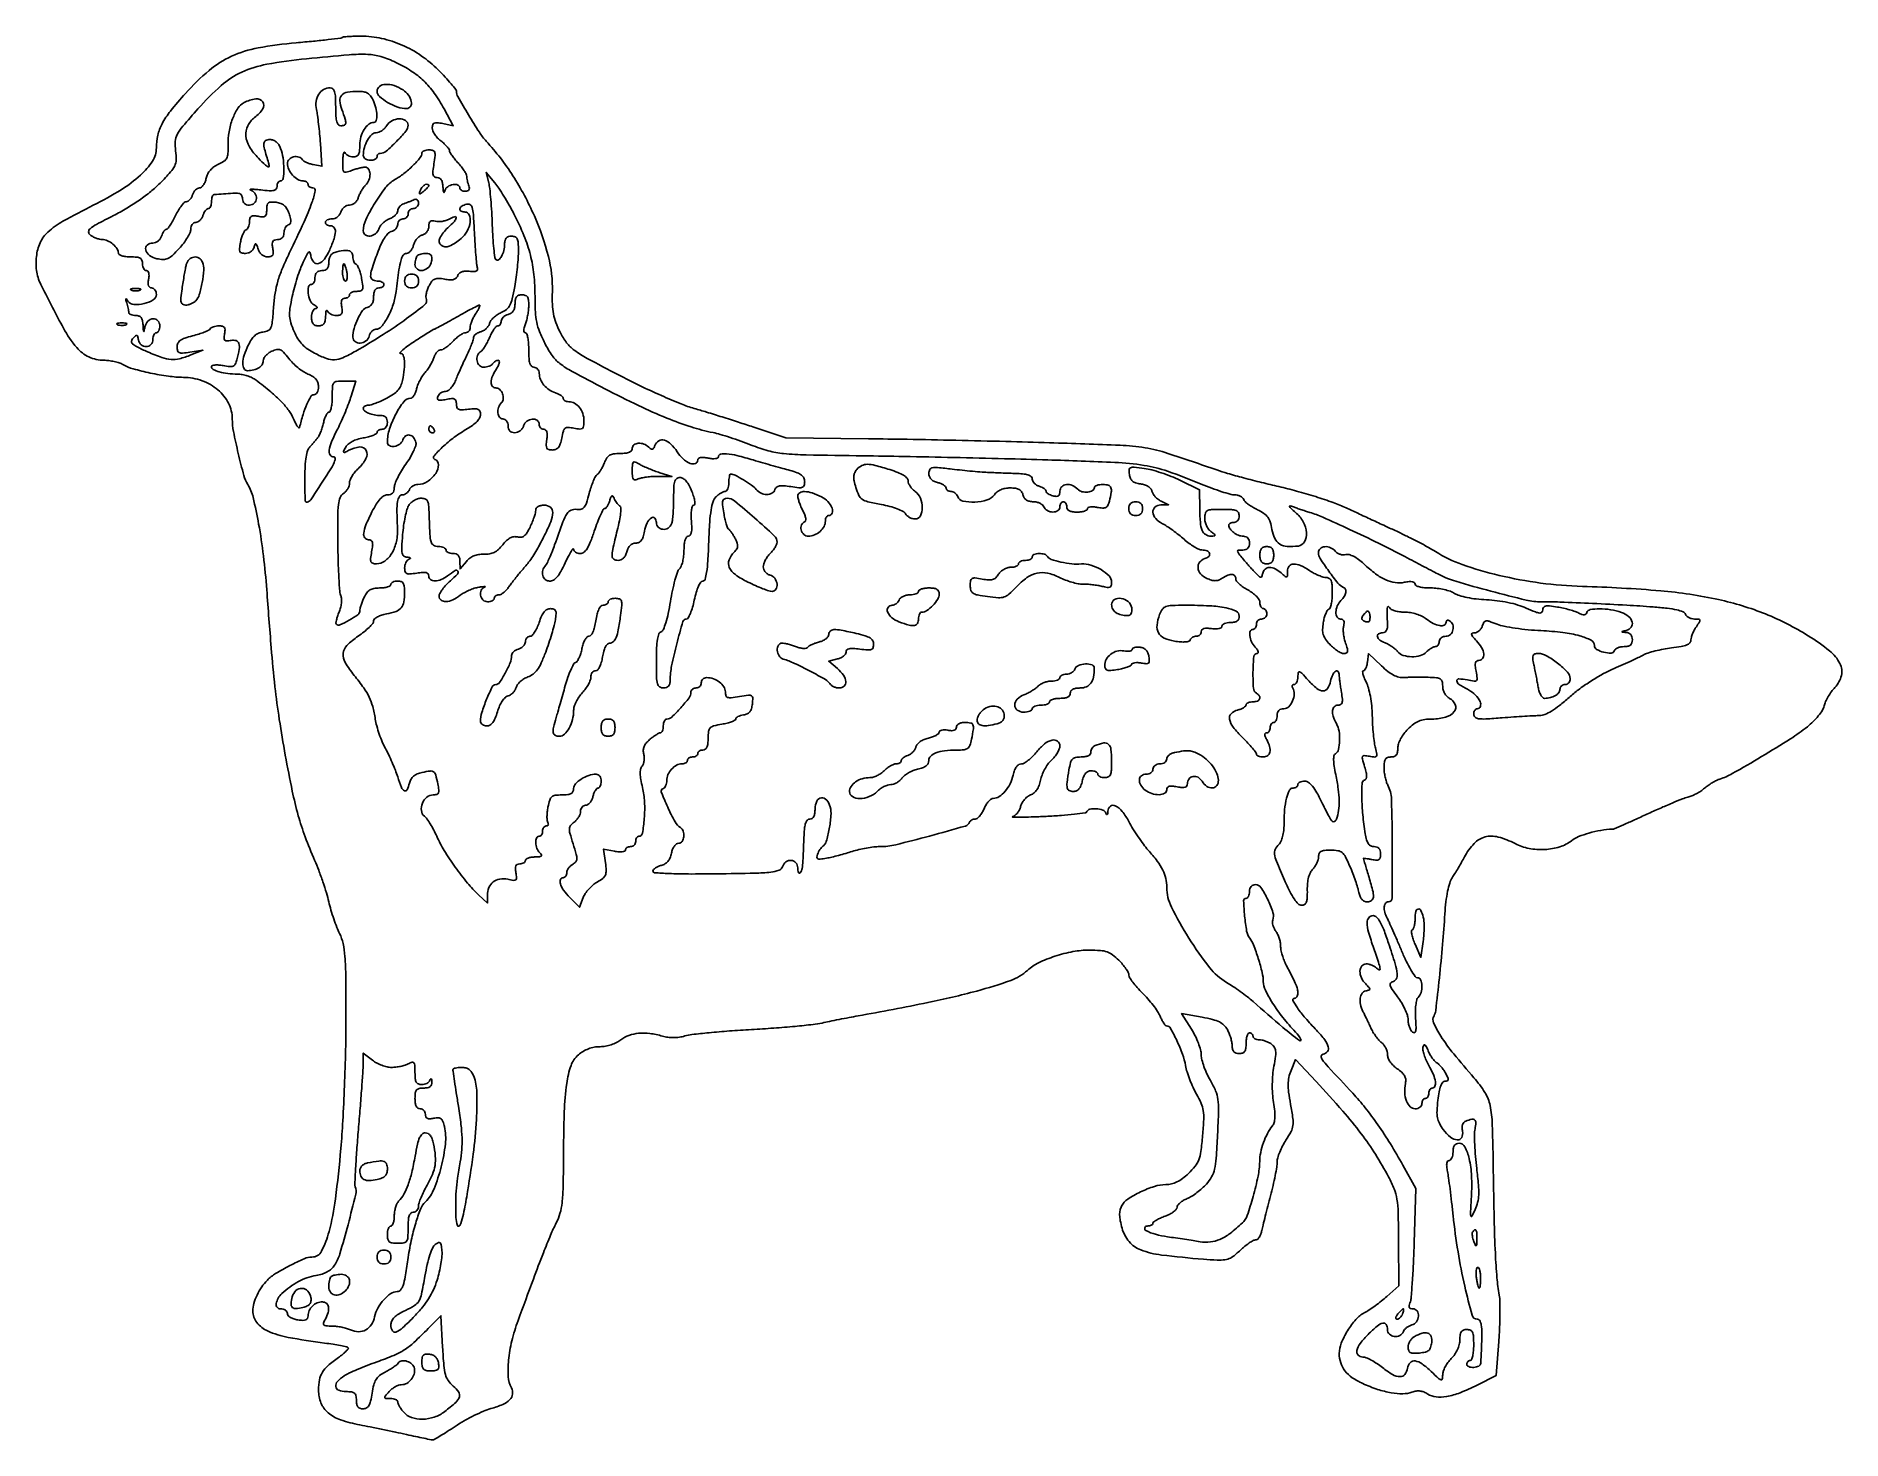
# Model space of a CAD drawing. Extents: x 0 to 524, y 0 to 407.
import ezdxf

# ---------------------------------------------------------------- set-up
doc = ezdxf.new("R2010")
doc.units = 0

msp = doc.modelspace()

# ---------------------------------------------------------------- linework, layer by layer
for points in [[(88.916667, 406.590588, -0.166346), (88.531711, 406.406083, -0.001133), (84.827803, 405.978237, -0.004254), (80.564032, 405.532215, -0.002688), (75.582237, 405.080906, 0.024436), (64.523482, 403.591996, 0.061659), (56.792291, 401.150763, 0.067865), (50.329637, 397.058002, 0.0349), (43.43691, 390.376547, 0.013795), (39.080109, 385.241623, 0.046306), (36.652773, 381.564603, 0.066179), (35.418656, 378.27348, 0.056708), (35, 374.594037, -0.144705), (33.867767, 370.763741, -0.064548), (30.431929, 366.715454, -0.046598), (24.770288, 362.45592, -0.021603), (16.724549, 357.969433, 0.010366), (7.927526, 353.319939, 0.056821), (3.562274, 350.2005, 0.103512), (1.301669, 347.103439, 0.082296), (0.235011, 343.094003, 0.0274), (0.135574, 340.670499, 0.03994), (0.335322, 338.543029, 0.041185), (0.863352, 336.523831, 0.031829), (1.753173, 334.429358, 0.00774), (8.071656, 322.317923, 0.051087), (11.915457, 316.680334, 0.109292), (15.456185, 313.974246, 0.108641), (19.815741, 313.006589, -0.031206), (21.245214, 312.914435, -0.023397), (22.79911, 312.642008, -0.02385), (24.242612, 312.245566, -0.048914), (25.315741, 311.774716, 0.059073), (28.314531, 310.530777, 0.01676), (33.22587, 309.320108, 0.017533), (38.484479, 308.400599, 0.030858), (42.881966, 308.064204, -0.082246), (48.265696, 307.091347, -0.090872), (52.843359, 304.445108, -0.098602), (55.915218, 300.558483, -0.117388), (57.017138, 296.027494, 0.047107), (57.380428, 292.370007, 0.009515), (58.757159, 285.979114, 0.008042), (60.360092, 279.629838, 0.072677), (61.494448, 277.008983, -0.080456), (63.056182, 273.241929, -0.013378), (64.663496, 265.53813, -0.014384), (66.062012, 256.295149, -0.012332), (67.012537, 246.5, 0.002384), (68.30979, 229.651451, 0.007523), (69.403053, 218.375887, 0.009869), (70.654818, 208.907188, 0.007326), (72.396608, 198.5, 0.005925), (74.418149, 188.11905, 0.016982), (76.151174, 180.979783, 0.020997), (78.137411, 174.865294, 0.014132), (80.890441, 168.058474, -0.012216), (82.081396, 165.146015, -0.008551), (83.286109, 161.810927, -0.008633), (84.331124, 158.573944, -0.017743), (85.014543, 156, 0.014776), (85.630634, 153.622855, 0.010855), (86.447835, 151.025765, 0.010989), (87.329247, 148.600126, 0.02388), (88.133912, 146.789838, -0.063949), (89.142738, 143.922374, -0.033779), (89.681328, 140.182694, -0.016522), (89.934756, 134.218073, -0.002508), (89.987303, 122.289838, -0.005789), (89.875171, 113.090641, -0.003922), (89.543866, 102.613265, -0.003951), (89.064347, 92.495159, -0.007881), (88.495561, 84.5, -0.009939), (86.926936, 69.849146, -0.033394), (85.074761, 60.386939, -0.054077), (82.874611, 54.682523, -0.280701), (80.113756, 53, 0.104273), (77.891141, 52.531389, 0.015202), (73.703605, 50.529246, 0.017597), (69.596884, 48.223573, 0.059727), (67.185969, 46.328826, 0.046968), (65.542309, 44.343518, 0.039993), (64.196003, 41.979657, 0.041464), (63.296532, 39.552497, 0.068109), (63, 37.385693, 0.166587), (64.15276, 34.021773, 0.1229), (67.271464, 31.571516, 0.059982), (73.209266, 29.724691, 0.013151), (83.791872, 28.06655, -0.006532), (86.240059, 27.716091, -0.009518), (88.386995, 27.338084, -0.005561), (90.171053, 26.968185, -0.143431), (90.599447, 26.733886, -0.377897), (90.620081, 26.405669, -0.029348), (89.992062, 25.687473, -0.028622), (89.038811, 24.823382, -0.016749), (87.807575, 23.895807, 0.024314), (84.779981, 21.542296, 0.07854), (83.134329, 19.606807, 0.092707), (82.312744, 17.44375, 0.042599), (82.031803, 14.430335, 0.097687), (82.734439, 10.715633, 0.122799), (84.780252, 7.886471, 0.092246), (88.430327, 5.814104, 0.037065), (94, 4.342533, -0.003007), (96.992994, 3.766216, -0.001656), (100.646765, 3.027257, -0.001651), (104.347683, 2.253245, -0.002648), (107.499626, 1.56571, 0.001804), (110.227883, 0.965766, 0.002652), (112.630061, 0.459927, 0.001242), (114.678209, 0.045269, 0.049358), (115.135674, 0, 0.132447), (115.564489, 0.115619, 0.003367), (117.307682, 1.1451, 0.00696), (119.34285, 2.404413, 0.004665), (121.636047, 3.898211, -0.017393), (124.21073, 5.483534, -0.013718), (127.099339, 7.023139, -0.013937), (129.863827, 8.305689, -0.033091), (132, 9.06218, 0.032358), (135.454519, 10.279852, 0.096777), (137.517474, 11.680727, 0.165954), (138.294744, 13.279997, 0.154943), (137.961253, 15.072399, -0.108244), (137.04595, 18.307169, -0.039708), (137.13801, 23.083378, -0.035339), (138.09682, 28.692721, -0.027753), (139.893465, 34.596096, -0.001158), (144.325564, 46.616659, -0.004228), (147.219265, 54.211759, -0.006433), (149.322552, 59.397161, -0.018387), (150.962259, 62.926021, 0.048498), (152.042764, 65.672444, 0.041058), (152.650089, 68.733928, 0.023077), (152.950601, 73.171445, 0.00447), (153.051351, 81.210162, -0.006433), (153.28026, 95.116244, -0.027937), (153.981671, 103.330281, -0.048942), (155.247243, 108.527733, -0.131697), (157.372576, 111.644053, -0.043828), (158.769662, 112.64729, -0.044035), (160.318086, 113.389835, -0.044303), (161.96337, 113.846232, -0.045543), (163.648034, 114, 0.045322), (165.219557, 114.142741, 0.034183), (166.900717, 114.571121, 0.034625), (168.476399, 115.213411, 0.052606), (169.727129, 116, -0.081058), (172.04664, 117.281512, -0.063659), (174.856697, 117.897649, -0.055031), (178.112532, 117.828442, -0.037041), (181.756602, 117.069806, 0.03784), (183.32971, 116.744931, 0.033382), (185.001751, 116.642355, 0.033346), (186.674565, 116.763235, 0.037525), (188.25, 117.105318, -0.043591), (190.321898, 117.528991, -0.004548), (195.261188, 118.051943, -0.005616), (201.168677, 118.556223, -0.004469), (207.554045, 118.971772, 0.004212), (214.026462, 119.389641, 0.004838), (220.198214, 119.900413, 0.00437), (225.41986, 120.429531, 0.027656), (228.054045, 120.868224, -0.004238), (230.181803, 121.325848, -0.001958), (232.956501, 121.886734, -0.001939), (235.877947, 122.453626, -0.002692), (238.5, 122.937268, 0.005739), (258.715374, 126.79356, 0.015653), (272.887354, 130.130929, 0.01962), (282.747648, 133.200684, 0.101481), (287.610156, 136.137385, -0.074429), (290.816543, 138.31691, -0.033308), (295.56053, 140.22177, -0.032739), (300.794517, 141.556998, -0.046114), (305.58765, 142, -0.01791), (308.734227, 141.887256, -0.065087), (310.690364, 141.487426, -0.07892), (312.277075, 140.642876, -0.034704), (314.076923, 139.076923, -0.021558), (315.195922, 137.857033, -0.025463), (316.141346, 136.608895, -0.025599), (316.819948, 135.492475, -0.124379), (317, 134.779871, 0.142918), (317.218689, 134.030411, 0.019636), (318.156623, 132.680089, 0.021232), (319.42969, 131.133881, 0.016508), (320.93744, 129.561089, -0.019302), (322.531686, 127.879366, -0.016921), (324.066021, 126.006115, -0.017245), (325.33608, 124.219324, -0.047725), (326.05876, 122.858141, 0.019388), (326.562834, 121.763285, 0.027805), (327.098896, 120.839579, 0.026826), (327.600457, 120.158952, 0.224168), (327.937179, 120, -0.271188), (329.040389, 119.354149, -0.016089), (330.896014, 115.784138, -0.024083), (332.555788, 111.847605, -0.044632), (333.452257, 108.5, 0.031991), (333.894779, 106.663172, 0.016469), (334.669078, 104.426759, 0.016301), (335.620365, 102.169461, 0.023658), (336.616251, 100.25067, -0.027632), (337.977485, 97.576215, -0.06725), (338.59043, 95.454677, -0.049332), (338.715089, 92.87978, -0.009677), (338.392565, 88.25067, -0.010454), (337.883863, 83.637141, -0.056827), (337.276558, 81.200466, -0.080436), (336.228835, 79.363415, -0.033095), (334.279602, 77.25, -0.028337), (332.558502, 75.791595, -0.046235), (330.932291, 74.785805, -0.053657), (329.345222, 74.198758, -0.061847), (327.744522, 74, 0.076585), (324.40429, 73.485358, 0.036114), (320.338145, 71.870999, 0.035152), (316.691657, 69.781178, 0.122791), (314.885643, 67.786321, 0.071947), (314.45344, 66.593974, 0.056993), (314.329762, 65.227167, 0.043321), (314.51581, 63.545895, 0.019051), (315.037316, 61.366719, 0.106292), (317.089238, 57.470928, 0.128264), (320.447183, 55.078254, 0.061267), (326.44693, 53.599984, 0.009497), (338.645954, 52.373504, 0.009448), (342.608134, 52.126288, 0.045325), (344.866104, 52.232876, 0.07798), (346.434445, 52.706708, 0.072752), (347.824279, 53.645954, -0.006305), (350.267925, 55.819373, -0.023888), (351.874864, 57.083506, -0.038291), (353.043751, 57.78775, -0.116955), (353.938742, 58, 0.206987), (354.374178, 58.188328, 0.054736), (354.840257, 58.807813, 0.046072), (355.262793, 59.697081, 0.033396), (355.570959, 60.75, -0.005825), (355.924326, 62.261855, -0.001312), (356.562168, 64.825153, -0.00136), (357.314114, 67.779542, -0.001317), (358.090011, 70.761158, 0.007678), (358.821199, 73.72518, 0.008368), (359.438941, 76.626746, 0.007935), (359.886241, 79.125074, 0.040345), (360, 80.532598, -0.070201), (360.173321, 81.760976, -0.025178), (360.74858, 83.436665, -0.024395), (361.572966, 85.235072, -0.026508), (362.548356, 86.893706, 0.024158), (364.029072, 89.384782, 0.090111), (364.579967, 91.114956, 0.06784), (364.565685, 93.168473, 0.009947), (363.891369, 97.28616, -0.011759), (363.328968, 100.800222, -0.03717), (363.18402, 103.178346, -0.051185), (363.407879, 105.104346, -0.043705), (364.022571, 107.05449), (365.359114, 110.281192), (371.286309, 103.890596, -0.007045), (379.001593, 95.333382, -0.017237), (384.366947, 88.767881, -0.02144), (388.525017, 82.790633, -0.018978), (392.339133, 76.235602, -0.028303), (393.943846, 72.758943, -0.05542), (394.741921, 69.819492, -0.032714), (395.091333, 65.903072, -0.004624), (395.20736, 57.805307), (395.274222, 44.639411), (391.812248, 41.569706, -0.014709), (390.259432, 40.272376, -0.01055), (388.452829, 38.911827, -0.010668), (386.67622, 37.688424, -0.02247), (385.237426, 36.83226, 0.091108), (382.824523, 34.906612, 0.040843), (380.41214, 31.624812, 0.040816), (378.577809, 28.019539, 0.097575), (378, 25.086891, 0.078366), (378.428051, 22.372553, 0.087312), (379.667439, 20.032087, 0.076674), (381.784105, 18.034107, 0.045603), (384.812295, 16.330822, 0.025207), (389.129013, 14.652424, 0.037048), (393.075263, 13.660067, 0.043559), (396.473641, 13.369699, 0.08835), (399.105749, 13.843416, -0.05098), (400.308444, 14.153643, -0.067321), (401.438896, 14.171876, -0.066695), (402.541639, 13.88853, -0.048874), (403.662129, 13.301812, 0.119909), (406.068244, 12.446994, 0.070468), (409.136323, 12.563702, 0.049739), (413.028267, 13.674932, 0.020978), (418, 15.891988), (423.5, 18.626665), (424.262557, 28.563332, 0.008098), (424.508117, 32.624245, 0.008607), (424.615677, 36.609229, 0.008277), (424.592412, 40.038538, 0.038796), (424.393842, 42, -0.02398), (423.736492, 47.008745, -0.008786), (423.272679, 54.137239, -0.006349), (422.931783, 63.95631, -0.002256), (422.686094, 78, 0.00414), (422.398697, 91.516066, 0.044042), (421.753854, 96.975674, 0.089209), (420.242394, 100.721323, 0.040298), (417.060301, 104.977046, -0.010135), (411.203114, 111.898246, -0.02776), (407.448639, 117.085133, -0.036132), (405.35966, 120.919828, -0.250063), (405.491, 122.985438, 0.110827), (405.993651, 124.439534, 0.001487), (407.032679, 133.926078, 0.00474), (407.977786, 143.675489, 0.006421), (408.634802, 152.5, -0.013639), (408.950308, 156.045633, -0.021584), (409.433876, 159.057621, -0.025007), (410.050785, 161.450126, -0.071191), (410.788973, 163, 0.009457), (411.557856, 164.20558, 0.004424), (412.509788, 165.79375, 0.004381), (413.479008, 167.477295, 0.006126), (414.313532, 169, -0.065888), (417.113961, 172.917018, -0.141085), (420.277051, 174.805378, -0.131524), (424.117151, 174.791334, -0.053872), (429.011749, 172.876859, 0.073378), (433.046317, 171.476898, 0.059927), (437.609654, 171.167091, 0.06174), (441.965173, 171.938302, 0.092246), (445.380802, 173.727579, -0.069603), (447.40354, 174.906045, -0.028185), (450.427152, 175.949131, -0.027174), (453.861844, 176.722629, -0.030674), (457.223819, 177.079809, 0.089859), (457.741127, 177.19753, 0.001492), (460.459894, 178.366202, 0.003803), (463.616477, 179.762858, 0.002512), (467.223819, 181.413743, -0.004653), (470.963468, 183.105842, -0.005515), (474.528765, 184.632484, -0.004836), (477.560958, 185.857214, -0.034741), (479.065592, 186.330486, 0.04163), (480.214463, 186.7093, 0.0227), (481.554103, 187.351644, 0.022473), (482.865374, 188.133098, 0.03303), (483.93437, 188.94308, -0.024967), (484.972151, 189.75606, -0.018804), (486.187042, 190.54682, -0.019128), (487.388367, 191.204893, -0.040995), (488.368778, 191.59756, 0.054898), (491.98759, 193.164775, 0.00499), (500.493389, 198.129707, 0.006612), (508.864505, 203.280069, 0.02673), (513.747169, 206.752816, 0.028125), (515.419187, 208.242857, 0.027247), (516.932278, 209.926257, 0.02832), (518.095542, 211.552029, 0.083549), (518.625983, 212.81463, -0.049863), (519.045065, 214.035503, -0.02427), (519.805262, 215.499868, -0.023797), (520.751597, 216.960318, -0.031611), (521.753556, 218.184921, 0.127665), (523.619908, 221.642399, 0.181731), (523.211229, 225.074586, 0.105014), (520.180013, 228.767446, 0.028742), (514, 233.149181, 0.044399), (501.604148, 239.454348, 0.041698), (488.028877, 243.63073, 0.032632), (471.216061, 246.169483, 0.013935), (448.5, 247.460237, -0.025798), (436.390476, 248.436876, -0.025161), (424.342869, 250.658714, -0.026597), (413.675218, 253.794105, -0.056071), (405.919579, 257.550768, 0.014674), (403.866264, 258.764207, 0.005605), (400.940742, 260.336671, 0.005545), (397.723536, 261.974529, 0.006774), (394.677645, 263.431833, -0.000105), (391.388075, 264.952137, -0.000059), (387.405308, 266.794392, -0.000059), (383.391954, 268.65195, -0.000098), (380, 270.223187, 0.022364), (376.286139, 271.746628, 0.009445), (371.178125, 273.471527, 0.009323), (365.643577, 275.111814, 0.01202), (360.5, 276.400227, -0.00521), (355.465707, 277.588636, -0.004651), (350.2625, 278.925767, -0.004669), (345.60887, 280.214587, -0.014421), (342.5, 281.204807, 0.004712), (328.308874, 286.030314, 0.039206), (321.715152, 287.643746, 0.030393), (314.440123, 288.379844, 0.002143), (294, 289.11162, 0.001461), (281.339931, 289.47353, 0.000971), (266.821875, 289.817888, 0.000978), (252.730026, 290.097179, 0.001912), (241.5, 290.254837), (217.5, 290.5), (208, 293.693352, 0.002837), (203.815297, 295.073631, 0.001989), (199.0875, 296.582602, 0.002007), (194.54793, 297.991621, 0.004191), (191, 299.044813, -0.026124), (187.15791, 300.3712, -0.007794), (181.44375, 302.788722, -0.007794), (175.101545, 305.708252, -0.008355), (169, 308.7595, -0.003745), (159.95152, 313.561577, -0.034433), (156.196867, 315.937777, -0.072042), (153.976222, 318.121041, -0.046865), (152.073105, 321.181054, -0.026072), (150.863595, 323.95937, -0.042256), (150.166956, 326.43789, -0.037728), (149.851483, 329.190283, -0.01639), (149.82966, 332.875289, 0.069921), (148.669634, 343.119331, 0.04032), (144.605718, 354.869973, 0.038655), (138.381585, 366.515541, 0.044372), (130.683763, 376.5, -0.043092), (128.658, 379.113682, -0.008473), (125.518944, 384.162279, -0.004703), (122.409927, 389.469495, -0.130868), (122, 391.008858, 0.170197), (121.805626, 391.563345, 0.007144), (120.457813, 393.201011, 0.011629), (118.761589, 395.111114, 0.007935), (116.75, 397.205281, 0.046911), (111.835517, 401.310242, 0.047403), (106.258489, 404.410756, 0.048542), (100.330912, 406.346526, 0.054715), (94.377217, 407, 0.007566), (92.414322, 406.970296, 0.011144), (90.692578, 406.879735, 0.006631), (89.263677, 406.753525, 0.170436)], [(104.464845, 399.386632, -0.034045), (108.93403, 396.885174, -0.046962), (112.53049, 394.023031, -0.045931), (115.586927, 390.488275, -0.030691), (118.429333, 385.952506), (121.109534, 381.028093), (118.054767, 381.639047, 0.020474), (116.408993, 381.898655, 0.128547), (115.573658, 381.780784, 0.222157), (115.143006, 381.306968, 0.075266), (115, 380.362349, 0.102312), (115.177365, 379.504635, 0.044611), (115.734375, 378.477702, 0.041657), (116.543497, 377.455191, 0.043525), (117.5, 376.597276, -0.021387), (118.457216, 375.812246, -0.027232), (119.265625, 375.005923, -0.027158), (119.850763, 374.279274, -0.157184), (120, 373.816283, 0.134573), (120.137242, 373.315604, 0.017989), (120.734375, 372.386146, 0.019738), (121.542686, 371.315098, 0.015426), (122.5, 370.216574, -0.019982), (123.457068, 369.097921, -0.023688), (124.265625, 367.966263, -0.023461), (124.84836, 366.96275, -0.120374), (125, 366.342006, 0.037524), (125.042326, 365.778823, 0.01661), (125.178303, 365.045089, 0.016332), (125.374551, 364.273692, 0.02116), (125.606989, 363.581787, -0.067159), (125.769113, 362.896449, -0.16701), (125.651801, 362.40165, -0.176865), (125.262395, 362.101342, -0.076855), (124.606989, 362, -0.060338), (123.992458, 362.07443, -0.07906), (123.472053, 362.29375, -0.097154), (123.123597, 362.618592, -0.157984), (123, 363, 0.311409), (122.427745, 363.829711, 0.134679), (121.023716, 363.964184, 0.103393), (119.475467, 363.348813, 0.184764), (118.689326, 362.25, -0.049066), (118.492773, 361.717606, -0.602595), (118.323916, 361.71179, -0.109045), (118.186617, 362.150445, -0.010989), (118.116001, 363.25, 0.040934), (117.9676, 364.440846, 0.087448), (117.624679, 365.298774, 0.121647), (117.09857, 365.81301, 0.13376), (116.412102, 366, -0.140056), (115.659863, 366.214928, -0.200108), (115.26187, 366.773366, -0.084385), (115.200402, 367.873368, -0.013706), (115.5, 370, 0.012085), (115.838867, 372.350208, 0.115104), (115.728055, 373.351968, 0.242113), (115.209517, 373.841218, 0.070431), (114.087898, 374, 0.038568), (113.288374, 373.938235, 0.057599), (112.61332, 373.75194, 0.075711), (112.153039, 373.478857, 0.224719), (112, 373.155539, -0.175456), (111.496963, 371.76616, -0.02405), (109.378406, 369.459169, -0.027991), (106.760824, 367.145281, -0.038354), (104.151326, 365.393325, 0.098807), (101.492745, 363.100974, 0.027613), (98.344734, 358.568437, 0.027072), (95.72623, 353.749074, 0.111351), (95, 350.528517, 0.244378), (95.590132, 349.39321, 0.184185), (96.97607, 349.042588, 0.137005), (98.569297, 349.695287, 0.151732), (99.518181, 351.057284, -0.077667), (99.944259, 351.912203, -0.04585), (100.688571, 352.779893, -0.044592), (101.613467, 353.529394, -0.057208), (102.585569, 354.032533, 0.04746), (103.509195, 354.48804, 0.053487), (104.290761, 355.094481, 0.060911), (104.825501, 355.752565, 0.141097), (105, 356.358618, -0.110114), (105.130286, 356.943043, -0.068581), (105.514062, 357.534427, -0.063646), (106.080956, 358.042865, -0.066314), (106.75, 358.384012, 0.006003), (107.511378, 358.662894, 0.004345), (108.353125, 358.991127, 0.004389), (109.14739, 359.31694, 0.009538), (109.75, 359.583977, -0.109413), (110.240316, 359.692718, -0.170458), (110.644635, 359.550884, -0.147976), (110.909665, 359.165084, -0.077178), (111, 358.583333, -0.09365), (110.885796, 357.978941, -0.096515), (110.559375, 357.465104, -0.099106), (110.072341, 357.121178, -0.104701), (109.5, 357, 0.099038), (108.927543, 356.885486, 0.097945), (108.440625, 356.559375, 0.097945), (108.114514, 356.072457, 0.099038), (108, 355.5, -0.099038), (107.885486, 354.927543, -0.097945), (107.559375, 354.440625, -0.097945), (107.072457, 354.114514, -0.099038), (106.5, 354, 0.105398), (105.927672, 353.878, 0.099226), (105.440625, 353.531874, 0.096327), (105.114166, 353.014716, 0.093023), (105, 352.40638, -0.109129), (104.857247, 351.760113, -0.075816), (104.4422, 351.135018, -0.070968), (103.826841, 350.625465, -0.073668), (103.101105, 350.316189, 0.141829), (102.157808, 349.753877, 0.045733), (101.149819, 348.455255, 0.035991), (100.119265, 346.553973, 0.018781), (99.101105, 344.057137, 0.007492), (97.47142, 339.370533, 0.076931), (97.133227, 337.35331, 0.261162), (97.659275, 336.386633, 0.141309), (99, 336, -0.048028), (99.765418, 335.926307, -0.068025), (100.4125, 335.70625, -0.088204), (100.848523, 335.381882, -0.191087), (101, 335, -0.148195), (100.884432, 334.618646, -0.098894), (100.559375, 334.29375, -0.082425), (100.073457, 334.074694, -0.064853), (99.5, 334, 0.142644), (98.873709, 333.817616, 0.120504), (98.394586, 333.31773, 0.087332), (98.096575, 332.501629, 0.044003), (98, 331.40638, -0.051712), (97.882024, 330.268726, -0.082559), (97.528121, 329.360085, -0.096566), (96.95, 328.712375, -0.098768), (96.17529, 328.335588, 0.174115), (94.810568, 327.400824, 0.044044), (93.412211, 325.054405, 0.04424), (92.352052, 322.246252, 0.068247), (92, 319.679002, 0.235889), (92.623992, 318.429962, 0.179961), (94.111036, 317.989337, 0.144891), (95.775074, 318.607765, 0.169448), (96.710251, 320, -0.061544), (97.014531, 320.764675, -0.066003), (97.49031, 321.4125, -0.074145), (98.057776, 321.850647, -0.128064), (98.63133, 322, 0.227034), (100.281459, 322.789992, 0.046378), (102.118479, 325.562888, 0.044373), (103.670542, 329.19603, 0.047377), (104.515319, 332.967426, -0.003847), (105.359991, 339.263105, -0.03135), (105.947499, 342.106632, -0.084809), (106.603579, 343.516151, -0.246292), (107.526261, 344, 0.146459), (108.120189, 344.177786, 0.071593), (108.717529, 344.706621, 0.061546), (109.228105, 345.48546, 0.052907), (109.565642, 346.405517, -0.063022), (109.938881, 347.362748, -0.05417), (110.554659, 348.251542, -0.056763), (111.307179, 348.943177, -0.093794), (112.084694, 349.311897, 0.087969), (112.829425, 349.654586, 0.077775), (113.447979, 350.244835, 0.077493), (113.858377, 350.998039, 0.086268), (114, 351.812761, -0.054441), (114.100706, 352.734934, -0.172476), (114.425186, 353.253481, -0.176112), (114.998954, 353.444525, -0.057199), (115.897767, 353.316483, 0.066259), (116.776898, 353.207396, 0.03678), (117.855597, 353.29648, 0.035962), (118.953626, 353.55105, 0.047958), (119.897767, 353.945287, -0.041226), (121.511309, 354.64465, -0.563684), (121.909165, 354.309548, -0.152295), (121.410854, 353.29879, -0.015772), (119.5, 351.41242, 0.080331), (117.159319, 348.415519, 0.362238), (117.552901, 346.394315, 0.284958), (119.913095, 346.090057, 0.070833), (123.344461, 348.281837, 0.089457), (125.105027, 350.44786, 0.089098), (126.001083, 353.095471, 0.13533), (125.751154, 355.16105, 0.304238), (124.5, 356, -0.112892), (123.383921, 356.255247, -0.336404), (123.04904, 356.911079, -0.214356), (123.591886, 357.705856, -0.073497), (124.904924, 358.264886, -0.192893), (125.936886, 358.134873, -0.199289), (126.575564, 357.330279, -0.052843), (126.926236, 355.310812, -0.004661), (127.221886, 350.131518, 0.003859), (127.411306, 346.717052, 0.005043), (127.640093, 343.598097, 0.003775), (127.877497, 340.992353, 0.046183), (128.066962, 340.010941, -0.114435), (128.104311, 339.33413, -0.236346), (127.797146, 338.918917, -0.12122), (127.070237, 338.749918, -0.024923), (125.746265, 338.832996, 0.041861), (124.512984, 338.86856, 0.077581), (123.535618, 338.660552, 0.098587), (122.826021, 338.214596, 0.112158), (122.380241, 337.548508, -0.109157), (121.907822, 336.833481, -0.128572), (121.203008, 336.435769, -0.084325), (120.15407, 336.341377, -0.026742), (118.591664, 336.548782, 0.031555), (116.844831, 336.763591, 0.115291), (115.752216, 336.575698, 0.127815), (114.918787, 335.936688, 0.042783), (114.074813, 334.639789, 0.03762), (113.603348, 333.573158, 0.036843), (113.293127, 332.440514, 0.039253), (113.173602, 331.407706, 0.101132), (113.296249, 330.670371, -0.326783), (112.886923, 329.163736, -0.010426), (107.56575, 325.093489, -0.01683), (100.815331, 320.490434, -0.011326), (92.82193, 315.675444, -0.021928), (89.095835, 313.756104, -0.095441), (86.695874, 313.164965, -0.103212), (84.344175, 313.531214, -0.027895), (80.875934, 315.063294, -0.036304), (78.905284, 316.256165, -0.049532), (77.339769, 317.617862, -0.049375), (76.069057, 319.264447, -0.035758), (74.983834, 321.313294, -0.025414), (74.012817, 323.855929, -0.064193), (73.647739, 325.798453, -0.053039), (73.753403, 327.979204, -0.013177), (74.396799, 331.5, -0.014486), (75.019799, 334.089849, -0.010757), (75.851522, 336.9125, -0.010893), (76.752423, 339.543976, -0.02404), (77.578737, 341.5, -0.006127), (78.700215, 343.763382, -0.109303), (79.21469, 344.386699, -0.51346), (79.568172, 344.282874, -0.048867), (79.819551, 343.25, 0.142497), (80.622803, 341.471242, 0.302686), (82.012249, 341.078157, 0.158604), (83.729762, 342.321819, 0.055222), (85.2641, 345.00686, 0.018748), (86.529521, 348.256578, 0.07517), (86.91832, 350.348288, 0.181746), (86.5243, 351.514407, 0.225033), (85.5, 352, -0.064853), (84.926543, 352.074694, -0.082425), (84.440625, 352.29375, -0.098894), (84.115568, 352.618646, -0.148195), (84, 353, -0.185742), (84.146891, 353.381774, -0.089917), (84.567705, 353.70625, -0.069758), (85.193065, 353.926202, -0.04977), (85.932612, 354, 0.094537), (86.718828, 354.149993, 0.071315), (87.483985, 354.5875, 0.069591), (88.112489, 355.235622, 0.081113), (88.5, 356, -0.078429), (88.882412, 356.764401, -0.069022), (89.49622, 357.4125, -0.071471), (90.239535, 357.850061, -0.097644), (91, 358, 0.104424), (91.773183, 358.163258, 0.073532), (92.527071, 358.639052, 0.068781), (93.156162, 359.351043, 0.069859), (93.564544, 360.20336, -0.032051), (93.93209, 361.147025, -0.022315), (94.460308, 362.161354, -0.022588), (95.057169, 363.092733, -0.042607), (95.631932, 363.774789, 0.101281), (96.624152, 365.277657, 0.098931), (96.957091, 367.062366, 0.136425), (96.551855, 368.450861, 0.259515), (95.5651, 369, 0.044859), (94.840639, 368.934871, 0.014958), (93.798203, 368.713521, 0.014753), (92.652432, 368.398084, 0.016294), (91.5651, 368.024751, -0.026013), (89.982674, 367.515575, -0.28081), (89.365153, 367.698659, -0.180142), (89.080057, 368.41538, -0.01083), (89.078947, 370.774751, -0.013051), (89.142982, 372.127855, -0.039534), (89.282867, 373.038521, -0.186475), (89.467719, 373.308626, -0.479727), (89.662281, 373.25, 0.113869), (89.996792, 372.771682, 0.064373), (90.581524, 372.367188, 0.059088), (91.312853, 372.09311, 0.060204), (92.083333, 372, 0.095873), (93.02511, 372.182256, 0.171329), (93.610243, 372.697205, 0.104039), (93.916799, 373.679807, 0.023775), (94, 375.428571, -0.069224), (94.326182, 377.77326, -0.069669), (95.279804, 379.934352, -0.08064), (96.618641, 381.474419, -0.175327), (98.071429, 382, 0.33485), (98.77123, 382.527842, 0.078728), (98.960125, 384.078697, 0.05612), (98.642, 386.211743, 0.041863), (97.839485, 388.452947, 0.052797), (97.11549, 389.680088, 0.099078), (96.2643, 390.449169, 0.093179), (95.145329, 390.859442, 0.042667), (93.589485, 390.984687, 0.038389), (90.383118, 390.722155, 0.16928), (88.738205, 389.836699, 0.212204), (88.211127, 388.264093, 0.063125), (88.779361, 385.733622, -0.007753), (89.758513, 382.888632, -0.094003), (89.905896, 381.748077, -0.28886), (89.512334, 381.198382, -0.097059), (88.5, 381, -0.211442), (87.784456, 381.316753, -0.118311), (87.318182, 382.166667, -0.054498), (87.066617, 383.752068, -0.01212), (87, 386.5, 0.011674), (86.934259, 389.315378, 0.057966), (86.678571, 390.875, 0.131183), (86.190367, 391.690974, 0.195107), (85.428571, 392, 0.12643), (83.510816, 391.507199, 0.126333), (82.067575, 390.150805, 0.11115), (81.336896, 388.109152, 0.082246), (81.43751, 385.705357, -0.017593), (81.725712, 384.034153, -0.005433), (82.04354, 381.499123, -0.005426), (82.33763, 378.654159, -0.005936), (82.560226, 375.887402), (83.013289, 369.274803), (80.491867, 369.756804, -0.027128), (79.486748, 370.006105, -0.030229), (78.551242, 370.355892, -0.031639), (77.800969, 370.747928, -0.118668), (77.426205, 371.119402, 0.184003), (76.347564, 371.944999, 0.131204), (74.811915, 371.988675, 0.136578), (73.501904, 371.266262, 0.201503), (73, 370.071429, 0.11259), (73.386613, 368.376283, 0.071402), (74.520407, 366.686702, 0.073194), (76.043398, 365.426967, 0.137086), (77.571429, 365, -0.068255), (78.117465, 364.925111, -0.084734), (78.580357, 364.70625, -0.099788), (78.889883, 364.381339, -0.141492), (79, 364, 0.140106), (79.108995, 363.618662, 0.09994), (79.415354, 363.29375, 0.08521), (79.873538, 363.07493, 0.068994), (80.413971, 363, -0.479729), (81.097017, 362.148737, -0.032356), (80.098238, 358.71536, -0.020487), (77.817386, 353.146744, -0.004884), (73.557072, 344.085093, 0.012818), (71.507597, 339.539938, 0.028015), (70.226899, 335.941937, 0.031782), (69.453276, 332.521035, 0.022106), (69, 328.585093, -0.006759), (68.629599, 324.184448, -0.074798), (68.199299, 322.476526, -0.183371), (67.39697, 321.630402, -0.083581), (65.910944, 321.199108, 0.075074), (64.636503, 320.852476, 0.078164), (63.540729, 320.147891, 0.06527), (62.568994, 319.024165, 0.03443), (61.660944, 317.415181, 0.032028), (60.484033, 314.476561, 0.071164), (60.065559, 312.107134, 0.132168), (60.419196, 310.597409, 0.276191), (61.418213, 310, 0.056099), (63.228778, 310.203782, 0.083351), (64.701049, 310.809787, 0.10507), (65.659952, 311.732499, 0.148709), (66.007802, 312.856989, -0.122775), (66.188957, 313.569197, -0.057974), (66.735259, 314.352132, -0.05239), (67.532652, 315.08179, -0.050593), (68.473296, 315.639631, -0.049244), (69.930598, 316.148223, -0.161522), (70.933585, 316.064878, -0.111663), (71.905781, 315.362582, -0.017801), (73.404616, 313.536167, 0.034275), (74.575472, 312.201544, 0.024577), (76.050749, 310.873299, 0.024959), (77.588381, 309.742861, 0.047872), (78.939122, 309.025216, -0.038488), (80.361021, 308.303591, -0.081661), (81.295049, 307.501526, -0.098173), (81.819164, 306.548006, -0.076868), (82, 305.37868, -0.053555), (81.901583, 304.462464, -0.074888), (81.609172, 303.693803, -0.095403), (81.1746, 303.181239, -0.170969), (80.66006, 303, 0.266648), (79.769877, 302.488933, 0.029412), (78.664287, 300.310541, 0.028499), (77.541629, 297.271485, 0.016365), (76.521546, 293.5, -0.540552), (76.305178, 293.421449, -0.08158), (75.916259, 293.826464, -0.035219), (75.382659, 294.733179, -0.01492), (74.791905, 296.015623, 0.057104), (73.410535, 298.451231, 0.034935), (71.280576, 300.980801, 0.026526), (68.219545, 303.821426, 0.011773), (63.905101, 307.25, 0.051289), (62.798421, 307.921606, 0.03126), (61.377392, 308.489949, 0.031109), (59.882005, 308.880983, 0.047307), (58.546609, 309.013655, -0.027268), (55.691559, 309.18231, -0.040975), (53.245392, 309.666545, -0.048444), (51.495493, 310.353628, -0.282105), (51, 311.161944, -0.323719), (51.228205, 311.477481, -0.057571), (51.985058, 311.633652, -0.043341), (53.069609, 311.635651, -0.02517), (54.361081, 311.460084, 0.021741), (56.258957, 311.188814, 0.126314), (57.249963, 311.34143, 0.176077), (57.872773, 311.924763, 0.052027), (58.347426, 313.164771, 0.02256), (59.014189, 316.196196, 0.115776), (58.913126, 317.903206, 0.248656), (58.127019, 318.702485, 0.124427), (56.671446, 318.788023, -0.031294), (55.412111, 318.628099, -0.215534), (54.842892, 318.842892, -0.215534), (54.628099, 319.412111, -0.031294), (54.788023, 320.671446, 0.039201), (54.918154, 321.844076, 0.160817), (54.718503, 322.521158, 0.187157), (54.178647, 322.886636, 0.05633), (53.175594, 323, 0.039102), (52.34826, 322.9352, 0.042286), (51.563224, 322.74238, 0.046404), (50.927776, 322.460041, 0.127272), (50.576015, 322.122995, -0.144088), (50.126757, 321.720124, -0.01647), (48.866346, 321.169501, -0.0188), (47.286458, 320.608251, -0.014269), (45.516998, 320.108597, 0.018851), (43.225582, 319.43883, 0.074973), (41.924139, 318.774898, 0.127487), (41.24418, 317.960688, 0.110998), (41, 316.874311, 0.068075), (41.152799, 315.757232, 0.232799), (41.627748, 315.225798, 0.120801), (42.589514, 315.086753, 0.014254), (44.75, 315.359028), (48.5, 315.940638), (45, 314.546397, -0.030036), (41.687474, 313.452211, -0.083391), (39.253808, 313.226248, -0.069376), (36.630274, 313.791865, -0.01638), (32.464236, 315.473397, -0.008868), (29.40492, 316.891763, -0.071942), (28.12914, 317.756159, -0.228587), (27.820626, 318.523642, -0.17095), (28.185723, 319.373248, -0.022385), (28.934754, 320.116527, -0.260356), (29.322529, 320.20625, -0.263562), (29.599003, 319.923043, -0.022835), (29.819551, 318.899851, 0.174477), (30.60452, 317.503449, 0.186405), (32.075494, 316.97544, 0.200719), (33.439195, 317.584636, 0.190894), (34, 319, -0.048028), (34.073693, 319.765418, -0.068025), (34.29375, 320.4125, -0.088204), (34.618118, 320.848523, -0.191087), (35, 321, 0.191087), (35.381882, 321.151477, 0.088204), (35.70625, 321.5875, 0.068025), (35.926307, 322.234582, 0.048028), (36, 323, 0.185739), (35.427422, 324.488173, 0.227392), (34.063255, 325.047373, 0.186534), (32.548328, 324.358124, 0.147227), (31.705733, 322.75, -0.00362), (31.441828, 321.431321, -0.574721), (31.325405, 321.392379, -0.200802), (31.224735, 321.598669, -0.002047), (31.136182, 323.25, 0.039109), (30.967472, 324.564381, 0.11414), (30.586048, 325.389227, 0.146811), (29.948261, 325.843422, 0.082006), (29, 326, -0.043961), (28.234387, 326.067444, -0.063754), (27.5875, 326.269725, -0.083526), (27.149844, 326.56726, -0.20455), (27, 326.918213, 0.040937), (26.961096, 327.392584, 0.012298), (26.825415, 328.104788, 0.012238), (26.63318, 328.899546, 0.012987), (26.405668, 329.668213, -0.00668), (26.126578, 330.569223, -0.227449), (26.161342, 330.784272, -0.503566), (26.299789, 330.788461, -0.011514), (26.759623, 330.177289, 0.224016), (28.483, 329.217723, 0.074592), (31.436928, 329.459355, 0.077158), (34.108746, 330.540596, 0.263947), (35, 332.111291, 0.07038), (34.89789, 332.833113, 0.08608), (34.60011, 333.445192, 0.100187), (34.157799, 333.854412, 0.13757), (33.638672, 334, -0.150112), (33.082006, 334.170978, -0.160129), (32.734464, 334.621346, -0.097718), (32.622182, 335.391041, -0.034745), (32.755249, 336.5, 0.037491), (32.869548, 337.498847, 0.072403), (32.784949, 338.297256, 0.112088), (32.522036, 338.810555, 0.222095), (32.116577, 339, -0.174075), (31.690513, 339.15297, -0.093324), (31.327995, 339.5875, -0.07361), (31.082676, 340.234865, -0.05387), (31, 341, 0.087745), (30.822713, 342.002462, 0.177212), (30.3125, 342.607143, 0.10769), (29.32428, 342.917816, 0.022514), (27.5, 343, -0.028993), (26.159021, 343.077823, -0.045312), (25.028125, 343.314732, -0.056917), (24.237924, 343.658908, -0.267711), (24, 344.071429, 0.151087), (23.605939, 345.34575, 0.067234), (22.415986, 346.664573, 0.065035), (20.850515, 347.673667, 0.106707), (19.321429, 348.031803, -0.055348), (18.499812, 348.137583, -0.030557), (17.531461, 348.436831, -0.030086), (16.575351, 348.864915, -0.042163), (15.785674, 349.365961, -0.235444), (15.34726, 350.253836, -0.222286), (15.780042, 351.170111, -0.050898), (17.649444, 352.422763, -0.004846), (22.534418, 354.959488, 0.01709), (26.412751, 357.095617, 0.01761), (30.096596, 359.471628, 0.01855), (33.384293, 361.945892, 0.027261), (36.062363, 364.37533, 0.010018), (39.127944, 367.603985, 0.072521), (40.324575, 369.37325, 0.109285), (40.733306, 371.101941, 0.035482), (40.584241, 373.739123, -0.048825), (40.502652, 376.473781, -0.105556), (41.07753, 378.487541, -0.053197), (42.676821, 380.851985, -0.005534), (47.065151, 385.936203, -0.031288), (53.787696, 392.654828, -0.072787), (59.742258, 396.532555, -0.063656), (67.044269, 398.82958, -0.019597), (78.5, 400.425761, -0.00337), (90.93369, 401.579349, -0.031454), (96.313512, 401.702504, -0.063602), (100.128355, 401.059306, -0.037052)], [(99, 391.01342, 0.216112), (99.690387, 389.490731, 0.048229), (102.066778, 387.783209, 0.048394), (104.990015, 386.442681, 0.083506), (107.622124, 386, 0.268498), (108.692573, 386.619486, 0.182156), (108.924363, 388.045, 0.108976), (108.106225, 389.895564, 0.089587), (106.535183, 391.38499, 0.062655), (103.926855, 392.660734, 0.095039), (101.433947, 393.012644, 0.148047), (99.694178, 392.390892, 0.237734)], [(60.447023, 387.724921, 0.134638), (58.623373, 386.084707, 0.053296), (57.101233, 383.044239, 0.048294), (56.090576, 379.26253, 0.046613), (55.80768, 375.311356, -0.021697), (55.755775, 372.920469, -0.103232), (55.39189, 371.609884, -0.128551), (54.576307, 370.702675, -0.041552), (52.977878, 369.829914, 0.051056), (51.698146, 369.099323, 0.058741), (50.65837, 368.153507, 0.061172), (49.89988, 367.028349, 0.063773), (49.449167, 365.768558, -0.044016), (49.116595, 364.709144, -0.056105), (48.622222, 363.813264, -0.067382), (48.050536, 363.200705, -0.173031), (47.487932, 363, 0.128878), (46.923261, 362.851994, 0.069044), (46.3458, 362.4125, 0.061442), (45.843489, 361.764802, 0.057459), (45.5, 361, -0.050094), (45.169461, 360.234127, -0.056864), (44.704298, 359.58413, -0.065231), (44.181879, 359.138927, -0.142398), (43.682612, 358.988527, 0.197131), (43.109607, 358.746958, 0.031075), (42.286071, 357.808794, 0.03051), (41.407321, 356.516835, 0.022381), (40.589119, 354.988527, -0.014702), (39.800935, 353.460367, -0.021628), (39.012863, 352.17163, -0.01797), (38.302125, 351.192776, -0.230675), (37.906506, 351, 0.191548), (37.566333, 350.864717, 0.050259), (37.175006, 350.4125, 0.043573), (36.799645, 349.76567, 0.03286), (36.5, 349, -0.081113), (36.112489, 348.235622, -0.069591), (35.483985, 347.5875, -0.071315), (34.718828, 347.149993, -0.094537), (33.932612, 347, 0.181746), (32.32805, 346.396831, 0.285488), (31.912424, 345.0314, 0.171892), (33.013373, 343.426134, 0.103613), (35.141361, 342.468952, 0.048302), (36.976497, 342.248277, 0.113618), (38.31993, 342.524969, 0.082527), (39.661496, 343.431143, 0.017602), (41.641361, 345.445147, 0.024039), (42.926915, 346.991445, 0.026531), (44.0134, 348.605521, 0.027259), (44.78424, 350.068586, 0.108018), (45, 351.055651, -0.072023), (45.107587, 351.798667, -0.087071), (45.42083, 352.428847, -0.10042), (45.886297, 352.850139, -0.134669), (46.432612, 353, 0.122947), (47.027698, 353.148573, 0.069989), (47.63086, 353.5875, 0.063046), (48.150468, 354.235286, 0.06077), (48.5, 355, -0.039709), (48.811679, 355.765398, -0.0497), (49.222265, 356.4125, -0.058089), (49.664493, 356.858844, -0.170109), (50.067388, 357, 0.202082), (50.423781, 357.150174, 0.08442), (50.726045, 357.5875, 0.064527), (50.931459, 358.234421, 0.044675), (51, 359, -0.035565), (51.054853, 359.770184, -0.051824), (51.220312, 360.429838, -0.065398), (51.462142, 360.894436, -0.224073), (51.75, 361.059024, -0.002964), (57.192365, 361.454883, -0.053219), (58.939875, 361.385545, -0.220501), (59.702911, 360.885573, -0.140078), (60, 359.845939, 0.085623), (60.134583, 359.065797, 0.121537), (60.520865, 358.480742, 0.115199), (61.15293, 358.122217, 0.07177), (62, 358, 0.192907), (63.379405, 358.552763, 0.19014), (64.006006, 359.909217, 0.170907), (63.562384, 361.442724, 0.165358), (62.25, 362.385413, -0.531524), (62.210754, 362.512941, -0.225781), (62.409375, 362.608428, -0.021923), (63.528621, 362.563835, -0.006346), (65.25, 362.397464, 0.011795), (67.759466, 362.182502, 0.069527), (69.07267, 362.283778, 0.171376), (69.739389, 362.697382, 0.17065), (70, 363.438727, -0.062189), (70.074539, 364.035706, -0.080482), (70.29375, 364.541376, -0.09795), (70.61862, 364.879813, -0.15384), (71, 365, 0.374698), (71.774795, 365.675461, 0.03355), (71.969411, 368.46318, 0.037023), (71.738755, 371.688658, 0.054534), (71.024751, 374.4349, 0.053208), (70.469633, 375.528709, 0.076701), (69.747953, 376.336664, 0.085648), (68.883313, 376.829155, 0.086938), (67.908174, 377, 0.123854), (66.691777, 376.693994, 0.261701), (66.186836, 375.899179, 0.081247), (66.367707, 374.232379, 0.007471), (67.541787, 370.227479, -0.060884), (67.71721, 369.255156, -0.566216), (67.432866, 369.061767, -0.082953), (66.638792, 369.603487, -0.005298), (64.622521, 371.577479, -0.059598), (62.009627, 374.900422, -0.113647), (60.943261, 378.107915, -0.140976), (61.484077, 380.990418, -0.11579), (63.5, 383.402724, 0.084321), (65.862234, 385.89592, 0.310751), (65.836733, 387.953608, 0.283974), (63.839596, 388.803738, 0.078633)], [(101.767927, 381, -0.057543), (101.157823, 380.234966, -0.049967), (100.361696, 379.5875, -0.052598), (99.509222, 379.14604, -0.093454), (98.734702, 379, 0.198756), (97.462937, 378.473667, 0.067298), (96.22368, 376.848937, 0.060318), (95.310612, 374.669468, 0.069169), (95, 372.4349, 0.138185), (95.154169, 371.887718, 0.100131), (95.5875, 371.421502, 0.085869), (96.235629, 371.107601, 0.07004), (97, 371, 0.048028), (97.765418, 371.073693, 0.068025), (98.4125, 371.29375, 0.088204), (98.848523, 371.618118, 0.191087), (99, 372, -0.089159), (99.068627, 372.381798, -0.095063), (99.265436, 372.70625, -0.099885), (99.558885, 372.923315, -0.109882), (99.903613, 373, 0.178493), (101.60685, 373.628043, 0.021065), (104.614353, 376.422284, 0.021177), (107.375364, 379.460291, 0.175602), (108, 381.183999, 0.253917), (107.274574, 382.52037, 0.152584), (105.49165, 383.020179, 0.114588), (103.326308, 382.449491, 0.132435)], [(138.670047, 355.5, -0.021538), (141.58985, 349.16551, -0.034553), (143.459646, 343.518746, -0.036296), (144.47572, 337.874938, -0.027203), (144.798834, 331.566183, 0.013122), (144.902055, 327.083332, 0.039175), (145.292195, 324.041795, 0.044548), (146.119822, 321.317365, 0.021201), (147.63664, 317.977935, 0.034344), (149.789329, 314.365522, 0.078831), (151.972612, 312.084043, 0.039044), (155.55816, 309.775677, 0.003518), (165, 304.776835, 0.008292), (174.847529, 299.857379, 0.015492), (182.999259, 296.258695, 0.018858), (190.042028, 293.711502, 0.027236), (196.448314, 292.042456, -0.021412), (198.478891, 291.538592, -0.007397), (201.366067, 290.642834, -0.007334), (204.522894, 289.560483, -0.00845), (207.5, 288.433542, 0.028086), (212.444671, 286.780607, 0.042747), (216.896516, 285.965873, 0.018979), (223.452044, 285.587777, 0.001685), (240, 285.318197, -0.001513), (251.778953, 285.130361, -0.000825), (266.234375, 284.832234, -0.000822), (280.927007, 284.480801, -0.001306), (293.5, 284.126516, -0.003155), (312.929268, 283.405501, -0.02819), (321.427321, 282.554854, -0.0449), (328.25315, 280.841918, -0.014506), (338, 277.121656, 0.009217), (341.028615, 275.928817, 0.011004), (343.926385, 274.920822, 0.009843), (346.393736, 274.176283, 0.06805), (347.643011, 274.003429, -0.05801), (348.50086, 273.902174, -0.058898), (349.307841, 273.606653, -0.064932), (349.94606, 273.171539, -0.119648), (350.301181, 272.657518, 0.114099), (350.72285, 272.032651, 0.026995), (351.694573, 271.220831, 0.026403), (352.941762, 270.38719, 0.023342), (354.321229, 269.651857, -0.03568), (356.162607, 268.611215, -0.087469), (357.285959, 267.543058, -0.085013), (357.994584, 266.13574, -0.032381), (358.501487, 263.991197, 0.068303), (359.333608, 261.33659, 0.142921), (360.754875, 259.72937, 0.12746), (362.941103, 259.030867, 0.049117), (366.148287, 259.16712, 0.236587), (367.951274, 260.414542, 0.147277), (368.49471, 262.983461, 0.104233), (367.534412, 266.181654, 0.089398), (365.326945, 268.924117, -0.007482), (364.025872, 270.087779, -0.091265), (363.626214, 270.61999, -0.618414), (363.75982, 270.797346, -0.04876), (364.5, 270.584529, 0.009151), (365.476712, 270.217885, 0.003922), (366.79375, 269.762402, 0.003879), (368.205044, 269.298846, 0.005105), (369.5, 268.89913, -0.0324), (373.21729, 267.525507, -0.004148), (380.966651, 263.999286, -0.005205), (389.418817, 259.960764, -0.006952), (397, 256.109289, 0.000176), (399.745214, 254.667507, 0.000154), (402.61875, 253.160751, 0.000155), (405.217401, 251.800179, 0.00046), (407, 250.869656, 0.048144), (411.796922, 248.931631, 0.006979), (421.953876, 246.079116, 0.006239), (432.232279, 243.48356, 0.061398), (436.661758, 242.98432, -0.011706), (442.010451, 242.914755, -0.002377), (451.487248, 242.524372, -0.002668), (461.37486, 242.017084, -0.005596), (469.054738, 241.495668, -0.009057), (473.109816, 241.100695, -0.026371), (475.883521, 240.630451, -0.035294), (477.714875, 240.0815, -0.213822), (478.400289, 239.399246, 0.113318), (478.760321, 238.863942, 0.065923), (479.39288, 238.411028, 0.06062), (480.186882, 238.104309, 0.061965), (481.025319, 238, -0.022816), (482.256869, 237.943773, -0.321668), (482.572694, 237.670286, -0.203622), (482.488136, 237.168869, -0.010549), (481.556704, 235.777494, 0.030396), (480.96086, 234.806171, 0.02659), (480.457282, 233.726154, 0.027506), (480.107799, 232.699597, 0.068391), (480, 231.915175, -0.190119), (479.677303, 231.097177, -0.108315), (478.789437, 230.485181, -0.05446), (477.149896, 230.015674, -0.013275), (474.362059, 229.612734, 0.017054), (472.011955, 229.254911, 0.015464), (469.61297, 228.7282, 0.015696), (467.495815, 228.122974, 0.046918), (466.112059, 227.532055, -0.012576), (464.691144, 226.806315, -0.003246), (462.363244, 225.708756, -0.003301), (459.691296, 224.491487, -0.003356), (457.018133, 223.316383, 0.026982), (454.085811, 221.858434, 0.015433), (450.706799, 219.804275, 0.015311), (447.391528, 217.498481, 0.022557), (444.64197, 215.259381, -0.014636), (441.894168, 212.948392, -0.029094), (439.566422, 211.315167, -0.036848), (437.626786, 210.305408, -0.101354), (436.123837, 209.994006, 0.012103), (434.622235, 209.954222, 0.002212), (431.847315, 209.80112, 0.002378), (428.600931, 209.592094, 0.002158), (425.25, 209.345789, -0.005126), (420.511056, 209.025726, -0.044661), (418.40394, 209.09334, -0.14118), (417.394853, 209.522172, -0.225838), (417, 210.351783, -0.05876), (417.074337, 210.982142, -0.077799), (417.29375, 211.515836, -0.096376), (417.618562, 211.873355, -0.161671), (418, 212, 0.319548), (418.927914, 212.660467, 0.19364), (418.859059, 214.066765, 0.092288), (417.536354, 215.93718, 0.069416), (415.5, 217.430067, -0.019463), (412.772851, 219.038668, -0.223754), (412.130185, 220.066709, -0.468242), (412.675011, 220.642934, -0.033751), (415.15625, 220.31875, 0.014492), (417.177754, 219.975047, 0.235417), (417.8125, 220.1875, 0.235417), (418.024953, 220.822246, 0.014492), (417.68125, 222.84375, -0.020692), (417.435279, 224.407505, -0.094242), (417.502425, 225.322034, -0.190904), (417.866349, 225.812369, -0.139658), (418.525, 226, 0.242738), (419.596532, 226.552772, 0.187309), (419.924125, 227.846831, 0.102155), (419.287597, 229.729779, 0.056208), (417.825686, 231.685549, -0.011199), (416.69745, 232.941729, -0.117786), (416.383859, 233.551654, -0.386197), (416.562737, 233.881676, -0.08445), (417.258298, 234, 0.109966), (417.919309, 234.147157, 0.071316), (418.576755, 234.578362, 0.066344), (419.131072, 235.216248, 0.069007), (419.490126, 235.96889, -0.058347), (419.976789, 237.047368, -0.23125), (420.569613, 237.432244, -0.1136), (421.530433, 237.331072, -0.010323), (423.807514, 236.495257, 0.04433), (425.813672, 235.910047, 0.012183), (429.059082, 235.350061, 0.012212), (432.783518, 234.893118, 0.012469), (436.5, 234.622388, -0.018449), (442.854229, 234.083065, -0.037618), (447.762189, 233.104686, -0.049021), (451.061745, 231.825175, -0.282932), (452, 230.299814, 0.270182), (452.651702, 229.18181, 0.067162), (454.697007, 228.362164, 0.069923), (456.82868, 228.13232, 0.313954), (457.780686, 228.842059, -0.15395), (458.102531, 229.286035, -0.061639), (458.763181, 229.659855, -0.053191), (459.630171, 229.91435, -0.044839), (460.583333, 230, 0.048265), (461.713793, 230.109379, 0.125255), (462.447917, 230.456897, 0.145999), (462.86014, 231.073217, 0.07503), (463, 232, 0.07546), (462.876187, 232.815719, 0.097744), (462.51675, 233.479747, 0.104863), (461.955263, 233.925342, 0.099242), (461.25, 234.116001, -0.002113), (460.076061, 234.198801, -0.392517), (460, 234.280763, -0.339035), (460.073823, 234.377121, -0.001923), (461.25, 234.689326, 0.169492), (462.666746, 235.640798, 0.230412), (462.954228, 237.130133, 0.156747), (461.910316, 238.747366, 0.088027), (459.850777, 239.902175, 0.04303), (456.713637, 240.701285, 0.04201), (453.460461, 240.960273, 0.04322), (450.778754, 240.715796, 0.274538), (449.785534, 239.856602, -0.130365), (449.489366, 239.405556, -0.171858), (449.037713, 239.219838, -0.103011), (448.380751, 239.322874, -0.030892), (447.452201, 239.740472, 0.040059), (446.417074, 240.183397, 0.013009), (444.825021, 240.672789, 0.012874), (443.020318, 241.126818, 0.01414), (441.25, 241.471768, 0.012546), (438.988169, 241.788368, 0.077907), (437.821061, 241.739882, 0.192991), (437.230623, 241.354468, 0.153997), (437, 240.623435, -0.184085), (436.745294, 239.955064, -0.244035), (436.146817, 239.72713, -0.067799), (434.912422, 240.042597, -0.007674), (432.25, 241.171226, 0.032302), (429.835941, 242.057121, 0.020661), (426.936989, 242.784446, 0.019734), (423.802895, 243.306449, 0.020368), (420.670328, 243.572882, -0.017292), (417.757295, 243.802607, -0.021589), (415.077342, 244.225343, -0.023344), (412.856129, 244.78377, -0.071888), (411.455511, 245.437193, 0.063265), (410.223457, 246.037943, 0.02631), (408.438793, 246.540925, 0.025517), (406.446503, 246.88513, 0.030023), (404.535183, 247, -0.020535), (402.699741, 247.075412, -0.040278), (401.257819, 247.312015, -0.053428), (400.28534, 247.666895, -0.285967), (400, 248.125, 0.238499), (399.782542, 248.554957, 0.1179), (399.204103, 248.799228, 0.065599), (398.248609, 248.831584, 0.025064), (396.929328, 248.635866, -0.083873), (394.242682, 248.555129, -0.07237), (391.52786, 249.341079, -0.055351), (388.567501, 251.103061, -0.025033), (385.102747, 254.006729, 0.02641), (383.574174, 255.280618, 0.042008), (382.130738, 256.181555, 0.051324), (380.864165, 256.674957, 0.13193), (379.889515, 256.681358, -0.078533), (379.108765, 256.603784, -0.060765), (378.266461, 256.756268, -0.061256), (377.49275, 257.104417, -0.083413), (376.914323, 257.603235, 0.113615), (375.50935, 258.675325, 0.12611), (373.831367, 258.971413, 0.166056), (372.525862, 258.411207, 0.212186), (372, 257.227844, 0.143049), (372.503027, 255.505595, 0.013835), (374.972606, 251.864732, 0.014944), (377.63927, 248.382726, 0.119213), (379.238774, 247.166667, -0.188104), (379.83238, 246.574008, -0.15264), (379.933091, 245.673634, -0.098647), (379.472346, 244.547014, -0.050175), (378.5, 243.357143, 0.094759), (377.439099, 241.794534, 0.097814), (377.045117, 239.968329, 0.139437), (377.418751, 238.561614, 0.264442), (378.40638, 238, -0.120777), (378.965229, 237.86301, -0.16778), (379.316611, 237.491495, -0.121159), (379.431143, 236.875903, -0.049687), (379.29781, 236.030824, 0.064081), (379.173446, 235.062949, 0.026933), (379.244488, 233.74979, 0.026106), (379.472833, 232.335726, 0.030792), (379.83941, 231.030824, -0.014621), (380.364236, 229.370664, -0.112731), (380.40669, 228.561732, -0.259171), (380.072501, 228.147848, -0.096384), (379.312651, 228, -0.112808), (378.538007, 228.177025, -0.033071), (377.469199, 228.782547, -0.031385), (376.321977, 229.644432, -0.029088), (375.26044, 230.663989, -0.034129), (374.028846, 232.189555, -0.079466), (373.388643, 233.506971, -0.079562), (373.191704, 234.957348, -0.034275), (373.372193, 236.90613, -0.02454), (373.669461, 238.301203, -0.032385), (374.082955, 239.533425, -0.033883), (374.543911, 240.472647, -0.183276), (374.976424, 240.825475, 0.231288), (375.374458, 241.216357, 0.032005), (375.699324, 242.363837, 0.031287), (375.925452, 243.866645, 0.021702), (376, 245.583333, 0.015603), (375.928495, 247.874081, 0.078745), (375.65057, 249.119422, 0.162638), (375.109646, 249.762686, 0.137198), (374.25, 250.006589, -0.074786), (373.375367, 250.141516, -0.023752), (372.132812, 250.594872, -0.023115), (370.777037, 251.239061, -0.023796), (369.5, 252, 0.037247), (366.789328, 253.518001, 0.115478), (364.750648, 253.94422, 0.224749), (363.506976, 253.318738, 0.167196), (363, 251.845012, -0.015039), (362.960652, 250.537107, -0.321363), (362.729843, 250.252867, -0.245324), (362.327041, 250.340515, -0.010041), (361.171259, 251.345012, 0.0662), (359.426137, 252.547533, 0.122287), (357.758136, 252.934185, 0.176692), (356.498324, 252.452266, 0.167905), (355.811841, 251.261484, -0.041353), (355.554068, 250.340523, -0.355039), (355.211141, 250.138252, -0.156447), (354.694448, 250.394105, -0.009924), (353.488516, 251.611199, -0.00614), (352.600901, 252.566544, -0.003721), (351.572939, 253.717658, -0.003728), (350.569546, 254.875527, -0.006552), (349.759787, 255.849715, -0.007613), (348.667498, 257.242231, -0.193791), (348.542652, 257.698489, -0.357681), (348.804201, 257.951117, -0.020265), (350.009787, 258, 0.073012), (350.877, 258.127313, 0.12472), (351.501223, 258.501229, 0.124282), (351.873455, 259.128378, 0.072213), (352, 260, 0.071699), (351.879149, 260.838435, 0.112093), (351.525, 261.472222, 0.120036), (350.952652, 261.862992, 0.090275), (350.2, 262, -0.096503), (348.805514, 262.271675, -0.066662), (347.404453, 263.070059, -0.070561), (346.350864, 264.137576, -0.160852), (346, 265.2, -0.181063), (346.114323, 265.505352, -0.091341), (346.440625, 265.765, -0.071292), (346.926058, 265.940885, -0.051363), (347.5, 266, 0.124838), (348.072066, 266.145092, 0.100781), (348.559375, 266.553606, 0.090376), (348.88687, 267.164671, 0.078089), (349, 267.884615, 0.126642), (348.751714, 268.84916, 0.178473), (348.086735, 269.425, 0.078289), (346.741872, 269.703498, 0.011985), (344, 269.769231, 0.010283), (340.95114, 269.706521, 0.107008), (339.745173, 269.393012, 0.217664), (339.177851, 268.683676, 0.06157), (339, 267.244858, 0.060494), (339.129209, 266.180817, 0.046201), (339.514063, 265.071791, 0.047256), (340.079874, 264.085399, 0.076714), (340.75, 263.392046, -0.006842), (341.822075, 262.554858, -0.215958), (341.969635, 262.263459, -0.403678), (341.808262, 262.08094, -0.015166), (340.809017, 262.031803, -0.147326), (339.280379, 262.461032, -0.155088), (338.280119, 263.656372, -0.077594), (337.733624, 265.947223, -0.017376), (337.554217, 269.971292), (337.5, 275.5), (331.803628, 278.26178, 0.019266), (329.283174, 279.365986, 0.01421), (326.416805, 280.399211, 0.014406), (323.647582, 281.221778, 0.030938), (321.464668, 281.659897, 0.007889), (318.511334, 282.01732, 0.123933), (317.513957, 281.874785, 0.288669), (317.10333, 281.29982, 0.049674), (317.161039, 279.898117, 0.06412), (317.479756, 278.739662, 0.117838), (318.053823, 277.954198, 0.104624), (318.973642, 277.455786, 0.04359), (320.363863, 277.17259, -0.048542), (321.568601, 276.914753, -0.065479), (322.576669, 276.441874, -0.076341), (323.30781, 275.798311, -0.110662), (323.70066, 275.036675, 0.079257), (324.038442, 274.26785, 0.043386), (324.670111, 273.452036, 0.041873), (325.474113, 272.715662, 0.051866), (326.336798, 272.181764), (328.5, 271.135361), (326.25, 271.06768, 0.170365), (324.575878, 270.423044, 0.244028), (323.986921, 268.978123, 0.161927), (324.792297, 267.138832, 0.090072), (326.75, 265.627758, -0.025977), (328.049358, 264.867091, -0.010869), (329.720312, 263.715796, -0.010719), (331.458629, 262.40394, -0.01368), (333, 261.118051, 0.021616), (334.464044, 259.93556, 0.02439), (335.968601, 258.933797, 0.024648), (337.316678, 258.215859, 0.108075), (338.190983, 258.015973, -0.080757), (339.697423, 257.756438, -0.23471), (340.418337, 257.024703, -0.299818), (340.18488, 256.166843, -0.10417), (339.014521, 255.504609, 0.154171), (337.52426, 254.45578, 0.189498), (337.062403, 252.831558, 0.157134), (337.818781, 251.087614, 0.105974), (339.574094, 249.784287, 0.032896), (340.929801, 249.271271, 0.075334), (342.007926, 249.11317, 0.085645), (342.996545, 249.288631, 0.05298), (344.060525, 249.805726, -0.034389), (345.748197, 250.704819, -0.115095), (346.970975, 250.941969, -0.227706), (347.703573, 250.555535, -0.160771), (348, 249.657471, 0.170338), (348.224508, 249.017585, 0.037773), (349.028125, 248.155627, 0.035122), (350.160068, 247.250176, 0.027625), (351.5, 246.430067, -0.035015), (352.862897, 245.567987, -0.043376), (353.990538, 244.577575, -0.049338), (354.76077, 243.594925, -0.142505), (355, 242.772596, 0.05446), (355.074079, 242.094484, 0.074139), (355.29375, 241.5207, 0.093748), (355.618441, 241.135672, 0.172496), (356, 241, -0.148195), (356.381354, 240.884432, -0.098894), (356.70625, 240.559375, -0.082425), (356.925306, 240.073457, -0.064853), (357, 239.5, -0.099038), (356.885486, 238.927543, -0.097945), (356.559375, 238.440625, -0.097945), (356.072457, 238.114514, -0.099038), (355.5, 238, 0.099038), (354.927543, 237.885486, 0.097945), (354.440625, 237.559375, 0.097945), (354.114514, 237.072457, 0.099038), (354, 236.5, -0.064853), (353.925306, 235.926543, -0.082425), (353.70625, 235.440625, -0.098894), (353.381354, 235.115568, -0.148195), (353, 235, 0.305352), (352.224792, 234.477896, 0.128537), (352.054316, 233.170722, 0.082293), (352.576457, 231.422292, 0.070402), (353.654988, 229.828741, -0.027832), (354.260401, 229.079949, -0.089583), (354.535452, 228.504062, -0.231882), (354.469102, 228.156856, -0.235796), (354.154988, 228, 0.388778), (353.229386, 227.152141, 0.018537), (352.998192, 222.582139, 0.019784), (353.118652, 217.965533, 0.242485), (354, 216.5, -0.106542), (354.835804, 215.696237, -0.248207), (354.925046, 214.858081, -0.21455), (354.264012, 214.22017, -0.086441), (353, 214, 0.042643), (352.234324, 213.93458, 0.062301), (351.5875, 213.738095, 0.081793), (351.149179, 213.449305, 0.209225), (351, 213.108408, -0.208396), (350.831931, 212.722675, -0.050787), (350.265625, 212.294405, -0.043524), (349.457251, 211.894893, -0.031538), (348.5, 211.589356, 0.136365), (346.673783, 210.551084, 0.247317), (346.182472, 208.950745, 0.122196), (347.228712, 206.670798, 0.029822), (350.016827, 203.574245, -0.009768), (351.542809, 202.010331, -0.013943), (352.829943, 200.559558, -0.009817), (353.832055, 199.315721, -0.166141), (354, 198.824245, 0.221732), (354.147141, 198.508758, 0.076921), (354.5875, 198.242122, 0.058493), (355.23417, 198.060321, 0.039322), (356, 198, 0.151358), (357.263499, 198.391451, 0.197956), (357.918769, 199.393649, 0.122768), (357.828587, 200.999207, 0.04778), (356.964816, 203.065741, -0.024465), (356.545821, 203.950055, -0.098707), (356.429632, 204.532871, -0.223915), (356.585661, 204.863812, -0.174147), (356.964816, 205, 0.143424), (357.359575, 205.115614, 0.099557), (357.695915, 205.440625, 0.084069), (357.922536, 205.926627, 0.067246), (358, 206.5, -0.064853), (358.074694, 207.073457, -0.082425), (358.29375, 207.559375, -0.098894), (358.618646, 207.884432, -0.148195), (359, 208, 0.191087), (359.381882, 208.151477, 0.088204), (359.70625, 208.5875, 0.068025), (359.926307, 209.234582, 0.048028), (360, 210, -0.072175), (360.126265, 210.870152, -0.123728), (360.497618, 211.497596, -0.124577), (361.11936, 211.872238, -0.07374), (361.980948, 212, 0.199337), (363.381806, 212.581596, 0.094748), (364.496015, 214.228425, 0.089394), (364.967588, 216.264576, 0.151863), (364.535126, 217.943165, -0.076964), (364.364298, 218.34727, -0.154458), (364.384918, 218.689555, -0.186151), (364.58978, 218.916294, -0.117525), (364.940983, 219, 0.199103), (365.34792, 219.168734, 0.08373), (365.697525, 219.660937, 0.06443), (365.940209, 220.388768, 0.045064), (366.029313, 221.25, -0.037529), (366.137434, 222.474779, -0.461921), (366.490923, 222.687767, -0.122979), (367.13242, 222.27849, -0.005003), (369.015217, 220.25, 0.033922), (371.516745, 217.84937, 0.16612), (373.319458, 217.154791, 0.270311), (374.630706, 217.853305, 0.084479), (375.5, 220, -0.05163), (376.109018, 221.841637, -0.135722), (376.98919, 222.903015, -0.411834), (377.676891, 222.783076, -0.153179), (378.011006, 221.75, 0.024483), (378.051908, 221.042648, 0.004697), (378.200855, 219.765625, 0.004994), (378.403749, 218.277354, 0.004582), (378.641848, 216.75, -0.015385), (378.907312, 214.76645, -0.091659), (378.82365, 213.729838, -0.203698), (378.407925, 213.199937, -0.126585), (377.630842, 213, 0.196525), (376.569273, 212.565988, 0.179519), (376.06454, 211.492016, 0.101951), (376.267835, 209.793428, 0.043526), (377.18283, 207.684259, -0.083295), (377.937867, 205.480697, -0.049205), (378.120547, 202.698672, -0.04945), (377.786239, 200.172619, -0.199283), (376.896132, 198.935806, 0.209), (376.487097, 198.344484, 0.051842), (376.37939, 197.144208, 0.035221), (376.528907, 195.379161, 0.012657), (376.981266, 192.89653, -0.015896), (377.723069, 188.670325, -0.03153), (377.99119, 185.280249, -0.039326), (377.81366, 182.453687, -0.053294), (377.186554, 179.975267, -0.166893), (376.613893, 179.274378, -0.36309), (375.972892, 179.365735, -0.064351), (375.05335, 180.697994, -0.005485), (373.187941, 184.419638, 0.012749), (371.556376, 187.560021, 0.041005), (370.25357, 189.520089, 0.066692), (369.102896, 190.633682, 0.160312), (367.989741, 191, 0.048285), (367.228261, 190.926291, 0.068285), (366.584486, 190.70625, 0.088467), (366.150784, 190.381865, 0.190282), (366, 190, -0.136381), (365.894014, 189.61866, -0.100289), (365.596094, 189.29375, -0.086487), (365.150474, 189.075045, -0.071046), (364.625, 189, 0.284755), (363.552573, 188.335347, 0.054394), (362.724967, 186.085338, 0.040579), (362.174941, 182.734006, 0.020392), (362, 178.446429, -0.029307), (361.893697, 176.634385, -0.033946), (361.575726, 174.935845, -0.03727), (361.097713, 173.528513, -0.09616), (360.5, 172.642857, 0.076562), (359.436236, 171.191735, 0.16134), (359.216522, 169.828742, 0.0594), (359.80109, 167.786316, 0.004075), (362.178246, 162.25, 0.012252), (363.713853, 158.973066, 0.033203), (365.008678, 156.758623, 0.047287), (366.132097, 155.397434, 0.199147), (367.090363, 155, 0.139333), (367.936718, 155.24052, 0.165719), (368.46187, 155.878657, 0.078718), (368.717227, 157.119178, 0.015255), (368.752555, 159.414339, -0.026904), (368.829782, 161.41001, -0.040951), (369.130488, 163.117435, -0.048572), (369.638027, 164.493928, -0.083966), (370.34291, 165.485768, 0.050154), (370.977195, 166.261884, 0.038029), (371.51323, 167.222605, 0.03896), (371.880203, 168.212458, 0.069397), (372, 169.071429, -0.096124), (372.185233, 170.026034, -0.173744), (372.70831, 170.61363, -0.102857), (373.714017, 170.918542, -0.022349), (375.535537, 171, -0.039881), (377.620971, 170.833395, -0.137447), (378.840917, 170.270025, -0.099581), (379.804873, 169.044472, -0.015676), (381.108959, 166.25, -0.009712), (381.929616, 164.229758, -0.008496), (382.710241, 162.0875, -0.008572), (383.349466, 160.127802, -0.025058), (383.698422, 158.75, 0.045317), (384.055333, 157.547472, 0.08619), (384.58216, 156.69021, 0.107582), (385.276144, 156.180535, 0.105164), (386.125, 156, 0.159002), (387.355893, 156.401582, 0.226058), (387.894366, 157.398058, 0.076551), (387.687998, 159.413807, 0.009928), (386.510824, 163.591069, -0.000401), (385.939133, 165.481047, -0.000647), (385.455914, 167.090704, -0.000086), (385.02794, 168.523963, -0.048307), (385.010824, 168.611328, -0.485033), (385.049348, 168.648275, -0.001882), (385.737555, 168.549569, -0.006713), (386.542047, 168.420035, -0.003954), (387.5, 168.244751, 0.033077), (388.801932, 168.084128, 0.160567), (389.51116, 168.274161, 0.196814), (389.886179, 168.820066, 0.053367), (390, 169.883423, 0.063859), (389.880884, 170.812264, 0.120477), (389.524152, 171.473266, 0.129662), (388.924039, 171.864919, 0.080256), (388.087898, 172, -0.114554), (387.151115, 172.217479, -0.131357), (386.460484, 172.820095, -0.08292), (385.95572, 173.930451, -0.024973), (385.565472, 175.75, -0.015388), (384.841675, 181.262053, -0.021096), (384.553701, 186.255636, -0.015351), (384.616064, 190.336547, -0.310176), (385.326074, 191.275358, 0.197015), (385.774515, 191.661428, 0.115649), (385.945833, 192.359448, 0.060297), (385.823289, 193.468525, 0.016824), (385.366462, 195.157616, -0.008553), (384.710474, 197.433082, -0.177377), (384.7716, 198.129639, -0.315298), (385.251119, 198.405021, -0.024835), (386.788776, 198.189548, 0.024076), (388.271253, 197.979515, 0.267689), (388.793739, 198.219465, 0.208415), (388.924618, 198.845103, 0.015016), (388.503498, 200.605871, -0.032521), (388.191799, 202.145353, -0.009368), (387.910494, 204.559225, -0.009382), (387.694925, 207.299178, -0.009863), (387.586765, 210, 0.019601), (387.418291, 212.828227, 0.02054), (387.029694, 215.590344, 0.021867), (386.476693, 218.011273, 0.05046), (385.80404, 219.75, -0.019827), (385.231617, 220.997094, -0.037795), (384.889922, 222.045312, -0.054202), (384.793199, 222.777935, -0.420956), (385.010222, 223, 0.229787), (385.361652, 223.170511, 0.056753), (385.70838, 223.73106, 0.046554), (385.999806, 224.535603, 0.032016), (386.183578, 225.488715), (386.5, 227.977429), (390.261817, 224.414588, 0.023295), (392.135443, 222.79874, 0.046339), (393.781226, 221.738112, 0.058747), (395.29571, 221.163742, 0.077859), (396.761817, 221.031836, -0.009805), (398.107088, 221.09385, -0.003962), (399.944096, 221.127897, -0.003919), (401.922304, 221.133376, -0.004965), (403.75, 221.105963, -0.014914), (406.216932, 220.970757, -0.115365), (407.308186, 220.616026, -0.198957), (407.834573, 219.900113, -0.060378), (408, 218.535184, 0.06707), (408.142628, 217.476687, 0.061821), (408.56142, 216.461803, 0.063312), (409.203078, 215.602331, 0.078068), (410, 215, -0.173208), (411.657064, 213.17199, -0.279088), (411.350574, 211.157059, -0.150714), (408.861651, 209.539377, -0.069403), (404.994505, 209, 0.033277), (402.794625, 208.853427, 0.064819), (401.098629, 208.397682, 0.064941), (399.577882, 207.523578, 0.033519), (397.923077, 206.076923, 0.03585), (396.75283, 204.725653, 0.038408), (395.817164, 203.250616, 0.041776), (395.200166, 201.811386, 0.080548), (395, 200.576923, -0.042132), (394.896066, 199.345666, -0.123518), (394.55597, 198.572115, -0.152494), (393.942554, 198.145092, -0.076517), (393, 198, 0.082016), (392.020511, 197.838245, 0.167908), (391.413093, 197.366782, 0.115658), (391.09073, 196.477449, 0.029372), (391, 194.934259, 0.029947), (391.079255, 193.612198, 0.0225), (391.318304, 192.174322, 0.022929), (391.667552, 190.837748, 0.047526), (392.083589, 189.843813, -0.116518), (393.156223, 185.802026, -0.005625), (393.382919, 171.780838, -0.002908), (393.369723, 157.112901, -0.412164), (392.25, 156.000356, 0.238101), (391.430866, 155.586547, 0.142428), (391.045652, 154.539593, 0.088127), (391.211456, 152.984049, 0.051109), (391.917835, 151.236431, -0.015871), (392.446353, 150.154788, -0.001917), (393.524527, 147.733514, -0.002278), (394.781984, 144.84464, -0.001873), (396.098553, 141.75, 0.013523), (397.44451, 138.780295, 0.020348), (398.790504, 136.276563, 0.015978), (400.011947, 134.353684, 0.248146), (400.680718, 134, -0.299774), (401.587173, 133.402877, -0.092236), (401.965446, 131.725835, -0.076771), (401.735056, 129.737285, -0.129927), (400.896948, 128.296948, 0.138992), (400.485113, 127.559273, 0.027748), (400.216154, 126.059869, 0.027044), (400.089839, 124.203327, 0.021044), (400.146948, 122.180293, -0.008693), (400.282233, 119.626113, -0.064461), (400.16911, 118.416042, -0.298135), (399.804637, 118.063084, -0.224508), (399.25, 118.20579, -0.094366), (398.768172, 118.790661, -0.041421), (398.359015, 119.711498, -0.039052), (398.075184, 120.790285, -0.04218), (397.97218, 121.872445, 0.07839), (397.755826, 123.155539, 0.027273), (397.061775, 124.903156, 0.026305), (396.074628, 126.775589, 0.02773), (394.911994, 128.5, -0.010545), (393.385245, 130.604704, -0.069681), (392.80109, 131.762302, -0.223395), (392.875435, 132.427103, -0.206751), (393.439814, 132.823324, 0.217617), (394.53021, 133.623191, 0.153688), (394.843052, 135.132662, 0.050017), (394.261356, 137.993713, 0.006253), (392.308586, 144.026723, 0.009582), (390.900614, 147.948171, 0.037504), (389.808078, 150.275824, 0.0672), (388.821946, 151.578364, 0.199739), (387.808586, 152, 0.227795), (386.57334, 151.406434, 0.175533), (386.086181, 149.97192, 0.06525), (386.498707, 147.250911, 0.012647), (388, 142.5, -0.002447), (389.533294, 137.971478, -0.045566), (389.877663, 136.504074, -0.584149), (389.577019, 136.274157, -0.095515), (388.8, 136.8, 0.062206), (388.209158, 137.259641, 0.039117), (387.42375, 137.6475, 0.038823), (386.577103, 137.91209, 0.056383), (385.8, 138, 0.226682), (384.552363, 137.403727, 0.166073), (384.018381, 135.940853, 0.11356), (384.427952, 133.973969, 0.08872), (385.678593, 132.178571, -0.010058), (386.692602, 131.12294, -0.188479), (386.857185, 130.701843, -0.330021), (386.64579, 130.416451, -0.026367), (385.678593, 130.176676, 0.192495), (384.617139, 129.495385, 0.122292), (384.070019, 128.111373, 0.089835), (384.156312, 126.240922, 0.061401), (384.883329, 124.236431, -0.004944), (385.316079, 123.364511, -0.001832), (385.908639, 122.128827, -0.001815), (386.545351, 120.775845, -0.002189), (387.133329, 119.5, 0.027459), (387.784924, 118.255609, 0.022296), (388.612603, 116.997406, 0.022843), (389.482183, 115.90457, 0.052955), (390.25, 115.193296, -0.068937), (390.920024, 114.531746, -0.047486), (391.486782, 113.626156, -0.047453), (391.872954, 112.628952, -0.068438), (392.002875, 111.693296, 0.096296), (392.201011, 110.681138, 0.055206), (392.794733, 109.582908, 0.049748), (393.701279, 108.518181, 0.043983), (394.836262, 107.603837, -0.034509), (396.162018, 106.576549, -0.082561), (396.939954, 105.61026, -0.101958), (397.270002, 104.579439, -0.074019), (397.220342, 103.372313, 0.058115), (397.021302, 100.6425, 0.080047), (397.516373, 98.238127, 0.106248), (398.579769, 96.595475, 0.198698), (400.019052, 96, 0.073662), (400.778134, 96.112441, 0.088728), (401.419842, 96.439303, 0.101291), (401.847744, 96.926394, 0.130459), (402, 97.5, -0.064853), (402.074694, 98.073457, -0.082425), (402.29375, 98.559375, -0.098894), (402.618646, 98.884432, -0.148195), (403, 99, 0.148195), (403.381354, 99.115568, 0.098894), (403.70625, 99.440625, 0.082425), (403.925306, 99.926543, 0.064853), (404, 100.5, -0.064853), (404.074694, 101.073457, -0.082425), (404.29375, 101.559375, -0.098894), (404.618646, 101.884432, -0.148195), (405, 102, 0.309141), (405.764941, 102.522923, 0.13317), (405.903158, 103.813032, 0.063768), (405.29213, 105.895417, 0.024749), (403.94976, 108.589449, -0.024779), (403.193932, 110.106558, -0.027138), (402.617177, 111.646312, -0.028), (402.273179, 113.003986, -0.107574), (402.292369, 113.869865, -0.075651), (402.5403, 114.477343, -0.434562), (402.843115, 114.542647, -0.129926), (403.224231, 114.094653, -0.013749), (403.787171, 112.830715, 0.030182), (404.312706, 111.747922, 0.027556), (404.979451, 110.70151, 0.028617), (405.680592, 109.833804, 0.075486), (406.298577, 109.330715, -0.059589), (406.922542, 108.85478, -0.025241), (407.640972, 108.083085, -0.024539), (408.333514, 107.172333, -0.029419), (408.889199, 106.25, -0.016988), (409.465855, 105.054538, -0.128532), (409.564714, 104.441204, -0.28786), (409.312978, 104.114436, -0.088684), (408.672865, 104, 0.237527), (408.012278, 103.667421, 0.07091), (407.458791, 102.645517, 0.043882), (406.996251, 100.955165, 0.0156), (406.626038, 98.475256, 0.015854), (406.360348, 95.36761, 0.058566), (406.484956, 93.40532, 0.075471), (407.039509, 91.791943, 0.038747), (408.176415, 89.975256, 0.061535), (410.244458, 87.797453, 0.149754), (412.27055, 86.962175, 0.308023), (413.510156, 87.645616, 0.166054), (413.764826, 89.4499, -0.045942), (413.660728, 90.518994, -0.079296), (413.796631, 91.400211, -0.100562), (414.161996, 92.050756, -0.123678), (414.730037, 92.4499, -0.036106), (416.435019, 92.966548, -0.238449), (417.272955, 92.756058, -0.232961), (417.612262, 91.950772, -0.034617), (417.38042, 90.152098, 0.050095), (417.222207, 88.531017, 0.009876), (417.288241, 85.605717, 0.010378), (417.504159, 82.187051, 0.009472), (417.866455, 78.674238, -0.008094), (418.364077, 73.976167, -0.031533), (418.440879, 71.055764, -0.048799), (418.144512, 68.861888, -0.049122), (417.428812, 66.772141, -0.012348), (416.481781, 64.825682, -0.676534), (416.185384, 64.854322, -0.084165), (416.07984, 65.752837, -0.001578), (416.337195, 70.5, 0.025835), (416.371427, 76.552984, 0.044733), (415.692777, 81.534083, 0.058946), (414.471495, 84.958531, 0.284975), (412.792595, 86, 0.096694), (411.990547, 85.84343, 0.141725), (411.42926, 85.401343, 0.110617), (411.103095, 84.6336, 0.045379), (411, 83.5, -0.043059), (410.917426, 82.54293, -0.062763), (410.669531, 81.734375, -0.082352), (410.305091, 81.186746, -0.207732), (409.875, 81, 0.242732), (409.442159, 80.776716, 0.11724), (409.201591, 80.182835, 0.063887), (409.177998, 79.194268, 0.023418), (409.38806, 77.809698, -0.014375), (409.696009, 76.001057, -0.002855), (410.135124, 72.748385, -0.00302), (410.602095, 68.953577, -0.002807), (411.035255, 65.059698, 0.01416), (412.450096, 54.523905, 0.016471), (414.406024, 44.607863, 0.008925), (416.53151, 36.126077, 0.339036), (418, 35.001218, -0.297317), (418.849639, 34.44711, -0.083248), (419.259446, 32.834098, -0.02874), (419.341496, 29.581766, -0.003286), (419.056773, 22.25, -0.278187), (418.492605, 21.403819, -0.094922), (417.003308, 21.022232, -0.101765), (415.541946, 21.230084, -0.31666), (415, 22, -0.099038), (415.076342, 22.381638, -0.097945), (415.29375, 22.70625, -0.097945), (415.618362, 22.923658, -0.099038), (416, 23, 0.31052), (416.388512, 23.267028, 0.036969), (416.70625, 24.321875, 0.033738), (416.927717, 25.775243, 0.020945), (417, 27.5, 0.013964), (416.930739, 29.979415, 0.090841), (416.638889, 31.1875, 0.188085), (416.035525, 31.785276, 0.102588), (415, 32, 0.08066), (414.027694, 31.842121, 0.164917), (413.419231, 31.380682, 0.117635), (413.093347, 30.517194, 0.031681), (413, 29.045455, -0.060672), (412.830706, 27.655435, -0.046877), (412.326923, 26.213287, -0.044823), (411.532701, 24.82405, -0.044145), (410.5, 23.590909, 0.039712), (409.543305, 22.468849, 0.035371), (408.734375, 21.166808, 0.037116), (408.176319, 19.886364, 0.084402), (408, 18.849288, -0.041418), (407.89834, 17.624151, -0.448668), (407.525773, 17.389672, -0.117694), (406.821878, 17.789035, -0.004848), (404.702393, 19.803833, 0.03535), (402.042207, 22.040422, 0.12321), (399.976799, 22.873172, 0.246243), (398.583449, 22.372738, 0.151491), (397.819551, 20.760216, -0.135467), (397.049949, 18.994386, -0.233689), (395.625552, 18.338788, -0.126485), (393.470327, 18.957168, -0.035127), (390.547447, 20.962294, 0.02155), (388.947355, 22.125046, 0.023647), (387.300729, 23.107674, 0.023954), (385.825463, 23.80733, 0.099058), (384.862495, 24, -0.204666), (383.50157, 24.581426, -0.253254), (383.142859, 25.891779, -0.105305), (384.130349, 27.996375, -0.034226), (386.4, 30.6, -0.020487), (388.987669, 32.983877, -0.115125), (390.649698, 33.836972, -0.331268), (391.604663, 33.439056, -0.134862), (392, 32, 0.202823), (392.562875, 30.669479, 0.161633), (393.979205, 29.985543, 0.15269), (395.585034, 30.267257, 0.183955), (396.60056, 31.401458, -0.088576), (396.946829, 31.975085, -0.048392), (397.547554, 32.539559, -0.046194), (398.290679, 33.010929, -0.054344), (399.069175, 33.307839, 0.175604), (400.401976, 34.226406, 0.138573), (400.997427, 35.886976, 0.171039), (400.584987, 37.377851, 0.245274), (399.393011, 38, -0.072421), (398.697823, 38.101223, -0.207405), (398.331839, 38.408355, -0.16984), (398.264235, 38.937263, -0.046753), (398.51812, 39.75, 0.078141), (398.827659, 41.0135, 0.003357), (399.183363, 45.589625, 0.005669), (399.508215, 51.040775, 0.004001), (399.754724, 57.172127), (400.25923, 72.844254), (396.450331, 79.672127, 0.011279), (392.848125, 85.800374, 0.01378), (389.19615, 91.356055, 0.01489), (385.539116, 96.279594, 0.019978), (381.921935, 100.5, -0.000877), (374.799699, 108.194707, -0.024443), (373.044927, 110.294396, -0.202108), (372.804953, 111.240398, -0.316319), (373.362485, 111.823324, 0.192126), (374.581534, 112.612572, 0.226224), (374.814318, 113.955407, 0.096528), (373.791696, 115.989843, 0.025874), (371.421413, 118.74768, -0.012329), (368.185718, 122.312447, -0.025188), (365.864045, 125.291419, -0.034137), (364.578131, 127.42014, -0.561317), (364.931906, 128, 0.140401), (365.339211, 128.116672, 0.099909), (365.686247, 128.444611, 0.085109), (365.919977, 128.935064, 0.068836), (366, 129.513569, 0.057382), (365.863178, 130.701855, 0.04049), (365.452454, 131.983124, 0.019468), (364.586535, 133.870822, 0.002787), (362.64279, 137.654292, -0.026798), (362.013819, 139.038227, -0.021414), (361.48257, 140.588356, -0.021901), (361.114662, 142.06896, -0.049981), (361, 143.213162, 0.047546), (360.899042, 144.272453, 0.030533), (360.592053, 145.469297, 0.030596), (360.143384, 146.61482, 0.049263), (359.611243, 147.516979, -0.044615), (359.116354, 148.338475, -0.04459), (358.774938, 149.234886, -0.048395), (358.624435, 150.071115, -0.112411), (358.714414, 150.698158, 0.171363), (358.774539, 152.926234, 0.034201), (357.272574, 156.677663, 0.032117), (355.317783, 160.144533, 0.252954), (353.75, 160.996252, 0.095607), (353.026564, 160.858251, 0.118528), (352.468281, 160.463818, 0.10895), (352.119217, 159.828963, 0.071539), (352, 159, -0.049749), (351.923662, 158.234665, -0.069737), (351.696132, 157.5875, -0.089897), (351.360482, 157.152007, -0.185806), (350.965557, 157, 0.425981), (350.283297, 156.289883, 0.013586), (350.580081, 151.878728, 0.019031), (351.16263, 147.504776, 0.123974), (352.054565, 145.492116, -0.076189), (353.17017, 143.505886, -0.014273), (354.530765, 139.548224, -0.015228), (355.663873, 135.487699, -0.059089), (355.985447, 132.900038, 0.113611), (356.577459, 130.392519, 0.027324), (358.686714, 126.645762, 0.026166), (361.68991, 122.436308, 0.021271), (365.321377, 118.25, -0.060182), (366.903096, 116.11161, -0.804906), (366.519875, 115.767282, -0.021113), (361.685757, 119.563257, -0.003751), (353, 127.110866, 0.015477), (351.35956, 128.470171, 0.008912), (349.306084, 130.009241, 0.008898), (347.186758, 131.482789, 0.014693), (345.339859, 132.641673, -0.094249), (340.401131, 136.963988, -0.02564), (334.409458, 145.488615, -0.02462), (329.349321, 154.489511, -0.116249), (328, 160.214681, 0.057222), (327.703522, 162.796794, 0.058851), (326.829884, 165.218636, 0.046083), (325.214815, 167.818498, 0.019453), (322.605683, 171, -0.02107), (321.236191, 172.680971, -0.011209), (319.678424, 174.867188, -0.011138), (318.184024, 177.176223, -0.016985), (317.001717, 179.25, 0.045146), (315.074947, 182.226945, 0.112423), (313.07388, 183.852534, 0.291752), (311.654722, 183.696629, 0.215378), (310.921053, 182.25, -0.021021), (310.862835, 181.583427, -0.185333), (310.724694, 181.327933, -0.449116), (310.54862, 181.351958, -0.051902), (310.337719, 181.75, 0.218219), (309.451757, 182.587972, 0.063834), (307.568366, 182.970483, 0.065114), (305.692, 182.863101, 0.257771), (304.833333, 182.151857, -0.271571), (304.381439, 181.796793, -0.004899), (301.219792, 181.396865, -0.010709), (297.432245, 181.037457, -0.006762), (293, 180.772682, -0.00302), (288.703902, 180.600301, -0.006499), (285.391987, 180.530524, -0.008747), (283.265607, 180.550569, -0.86897), (283.249318, 180.694018, 0.104463), (283.965089, 181.049737, 0.05595), (284.669071, 181.747799, 0.05215), (285.256144, 182.656434, 0.055939), (285.62603, 183.646119, -0.066674), (286.032171, 184.665761, -0.049165), (286.729608, 185.662671, -0.049769), (287.595098, 186.489625, -0.075105), (288.501873, 187.000712, 0.081267), (289.520502, 187.591401, 0.072135), (290.346519, 188.497676, 0.062387), (290.970699, 189.725034, 0.040124), (291.390471, 191.267854, -0.047669), (291.816319, 192.74482, -0.030528), (292.572454, 194.363464, -0.030581), (293.516804, 195.872414, -0.049106), (294.51531, 197.014383, 0.035104), (295.466124, 198.042347, 0.03447), (296.270122, 199.199239, 0.036533), (296.828429, 200.310999, 0.098406), (297, 201.174314, 0.231778), (296.313325, 202.576053, 0.23003), (294.781271, 202.898717, 0.110285), (292.549951, 201.781231, 0.053389), (290.292632, 199.500029, -0.026796), (289.100842, 198.160337, -0.031297), (287.829613, 197.028167, -0.032847), (286.655089, 196.225736, -0.134215), (285.829455, 196.000029, 0.142135), (285.073715, 195.780751, 0.094443), (284.410965, 195.159483, 0.069142), (283.866227, 194.141397, 0.035587), (283.462969, 192.75, -0.062586), (282.592792, 190.258068, -0.062296), (281.132089, 188.054612, -0.069817), (279.382194, 186.515004, -0.146574), (277.663134, 186, 0.16051), (277.030755, 185.791625, 0.052098), (276.294885, 185.11875, 0.045714), (275.580275, 184.148095, 0.037657), (275, 183, -0.034369), (274.42907, 181.851723, -0.043038), (273.741877, 180.88125, -0.048783), (273.045294, 180.204249, -0.170024), (272.462013, 180, 0.063111), (271.941876, 179.934085, 0.061348), (271.449258, 179.740375, 0.066536), (271.056896, 179.454255, 0.112268), (270.833333, 179.11617, -0.237137), (269.591963, 177.972462, -0.003141), (259.207292, 175.07022, -0.007508), (249.398375, 172.552814, -0.05912), (244.739374, 172, 0.028672), (243.027342, 171.901745, 0.014514), (240.889101, 171.592386, 0.014367), (238.693339, 171.143987, 0.020754), (236.784947, 170.612377, -0.008128), (234.910013, 170.038704, -0.005995), (232.817054, 169.462434, -0.006061), (230.825016, 168.965294, -0.013477), (229.294385, 168.646254, -0.013457), (227.515966, 168.374507, -0.136087), (226.782128, 168.482261, -0.318013), (226.529402, 168.905124, -0.069134), (226.721443, 169.783877, -0.030391), (227.029579, 170.48521, -0.026987), (227.43163, 171.173463, -0.027958), (227.86217, 171.75347, -0.070893), (228.250666, 172.104509, 0.177357), (229.249645, 173.484784, 0.022304), (230.107193, 177.133673, 0.026524), (230.617899, 180.945336, 0.081696), (230.403249, 183.529462, 0.114142), (229.38546, 185.517312, 0.25267), (227.848274, 186.12294, 0.253847), (226.504329, 185.169841, 0.114685), (226, 183, -0.033607), (225.911037, 181.677925, -0.082504), (225.625, 180.75, -0.12651), (225.148955, 180.202091, -0.152103), (224.5, 180, 0.197017), (223.796152, 179.71146, 0.112971), (223.29515, 178.925868, 0.059077), (222.972783, 177.515448, 0.016426), (222.805207, 175.25, -0.000052), (222.722222, 173.231584, -0.000044), (222.633947, 171.094508, -0.000044), (222.553043, 169.144266, -0.000123), (222.495732, 167.773858, -0.035422), (222.257532, 165.672202, -0.118804), (221.696234, 164.415883, -0.602281), (221.212987, 164.498869, -0.079301), (221, 165.833333, 0.177994), (220.450928, 167.326858, 0.199763), (219.093955, 168.019341, 0.182066), (217.544665, 167.569376, 0.156413), (216.556659, 166.178516, -0.236202), (215.552922, 165.145931, -0.057041), (213.157466, 164.605969, -0.02154), (208.551087, 164.307638, -0.002142), (197.489271, 164.116063, -0.003632), (189.298932, 164.068816, -0.01047), (183.622313, 164.196186, -0.006186), (179.457628, 164.428583, -0.394401), (179, 164.918495, -0.184109), (179.168843, 165.361492, -0.060158), (179.702421, 165.831693, -0.050494), (180.475975, 166.255563, -0.038635), (181.391221, 166.562054, 0.07152), (182.485633, 167.010257, 0.084571), (183.339805, 167.730065, 0.077288), (183.960813, 168.748554, 0.04901), (184.366221, 170.081106, -0.043802), (184.705676, 171.239991, -0.063371), (185.215773, 172.175791, -0.079455), (185.828627, 172.790094, -0.158303), (186.475, 173, 0.248367), (187.458161, 173.520476, 0.121936), (187.963671, 174.88682, 0.107281), (187.801687, 176.468395, 0.177173), (186.980984, 177.511752, -0.130121), (185.394961, 179.185702, -0.018694), (183.273696, 183.442976, -0.013575), (181.427982, 187.836277, -0.428589), (181.87721, 188.792403, 0.136036), (182.307057, 189.081559, 0.066232), (182.670181, 189.64073, 0.058269), (182.91659, 190.366574, 0.052765), (183, 191.154762, -0.103542), (183.360122, 192.87513, -0.082134), (184.397765, 194.470725, -0.084794), (185.856257, 195.605274, -0.123606), (187.428571, 196, 0.061768), (188.02945, 196.074515, 0.080164), (188.538393, 196.29375, 0.09778), (188.879052, 196.618614, 0.154765), (189, 197, -0.148195), (189.115568, 197.381354, -0.098894), (189.440625, 197.70625, -0.082425), (189.926543, 197.925306, -0.064853), (190.5, 198, 0.064853), (191.073457, 198.074694, 0.082425), (191.559375, 198.29375, 0.098894), (191.884432, 198.618646, 0.148195), (192, 199, -0.148195), (192.115568, 199.381354, -0.098894), (192.440625, 199.70625, -0.082425), (192.926543, 199.925306, -0.064853), (193.5, 200, 0.162131), (194.166285, 200.221884, 0.129132), (194.640097, 200.818684, 0.077026), (194.917012, 201.857819, 0.026678), (195, 203.412102, -0.030258), (195.122885, 205.440885, -0.164854), (195.592589, 206.418828, -0.138792), (196.60623, 206.999798, -0.019316), (199, 207.5, 0.019235), (200.532796, 207.820034, 0.02963), (201.825, 208.22478, 0.029426), (202.77793, 208.652186, 0.279544), (203, 209.018347, -0.216408), (203.157149, 209.364429, -0.060463), (203.660937, 209.707267, -0.04927), (204.388464, 209.996409, -0.034702), (205.25, 210.180449, 0.073058), (206.312703, 210.494029, 0.114405), (207.061991, 211.076288, 0.098467), (207.549571, 211.999134, 0.043991), (207.826145, 213.350763, 0.026574), (207.934184, 215.126244, 0.270156), (207.581304, 215.742454, 0.164637), (206.736031, 215.910862, 0.009421), (204.076145, 215.512865, -0.0117), (201.684119, 215.166089, -0.111331), (200.662562, 215.269804, -0.242065), (200.164522, 215.780479, -0.074608), (200, 216.876918, 0.141883), (199.565466, 218.377405, 0.089732), (198.324626, 219.72886, 0.080725), (196.544486, 220.673704, 0.081897), (194.565741, 221, 0.094741), (193.968092, 220.88573, 0.096831), (193.459937, 220.559375, 0.098889), (193.119772, 220.072364, 0.103508), (193, 219.5, -0.099038), (192.885486, 218.927543, -0.097945), (192.559375, 218.440625, -0.097945), (192.072457, 218.114514, -0.099038), (191.5, 218, 0.083795), (190.927154, 217.903318, 0.092997), (190.440625, 217.62484, 0.100529), (190.115272, 217.210005, 0.116702), (190, 216.722861, -0.165207), (189.466265, 215.151593, -0.019354), (187.065386, 212.263944, -0.018273), (184.450648, 209.561257, -0.193719), (183.056371, 209, 0.182558), (182.653138, 208.847697, 0.090893), (182.310309, 208.4125, 0.0708), (182.078026, 207.765282, 0.050847), (182, 207, -0.040441), (181.93796, 206.234221, -0.059801), (181.751197, 205.5875, -0.078645), (181.477074, 205.147891, -0.217397), (181.15301, 205, 0.121802), (180.691946, 204.885992, 0.01972), (179.88614, 204.420055, 0.020761), (178.963286, 203.781617, 0.016933), (178.029653, 203.025718, 0.042046), (177.028914, 201.998422, 0.076282), (176.431266, 200.99227, 0.087375), (176.21022, 199.952191, 0.072849), (176.334792, 198.827754, -0.052486), (176.478569, 197.882215, -0.045671), (176.43323, 196.881039, -0.048096), (176.218578, 195.975113, -0.09124), (175.853317, 195.323258, 0.122508), (175.433985, 194.452783, 0.056091), (175.31606, 193.189215, 0.038932), (175.483565, 191.464764, 0.015199), (175.971238, 189.119894, -0.047113), (176.560667, 184.975956, -0.030963), (176.489448, 180.154513, -0.024352), (175.952623, 175.895046, -0.364103), (174.886456, 175, 0.165545), (174.548295, 174.884883, 0.095492), (174.260397, 174.559375, 0.076482), (174.065812, 174.073731, 0.057167), (174, 173.5, -0.099038), (173.885486, 172.927543, -0.097945), (173.559375, 172.440625, -0.097945), (173.072457, 172.114514, -0.099038), (172.5, 172, 0.063155), (171.926484, 171.927269, 0.0812), (171.440625, 171.713594, 0.098319), (171.115512, 171.396835, 0.15175), (171, 171.025, -0.298967), (170.776697, 170.684921, -0.075121), (170.103328, 170.506653, -0.050397), (169.094378, 170.498446, -0.026211), (167.847473, 170.680505), (164.694946, 171.311011), (165.225707, 167.353895, -0.022561), (165.430944, 165.033452, -0.11286), (165.196596, 163.757671, -0.128624), (164.446737, 162.796017, -0.032925), (162.789759, 161.694122, 0.046689), (161.576949, 160.83862, 0.033175), (160.386199, 159.674782, 0.033667), (159.389944, 158.399553, 0.058808), (158.773443, 157.210738), (157.723836, 154.430011), (154.861918, 157.291928, -0.038385), (153.105961, 159.34038, -0.079322), (152.146736, 161.211929, -0.175456), (152.186404, 162.448538, -0.306969), (153, 163, 0.143546), (153.381342, 163.111783, 0.099542), (153.70625, 163.426029, 0.084027), (153.925172, 163.895928, 0.067183), (154, 164.45031, -0.099517), (154.12579, 165.076054, -0.055647), (154.504935, 165.757167, -0.052366), (155.061482, 166.386936, -0.058116), (155.718929, 166.862581, 0.086115), (156.616444, 167.591357, 0.175439), (156.940138, 168.426817, 0.075338), (156.769151, 169.754314, 0.007755), (155.851017, 172.786716, -0.008324), (154.920881, 175.87142, -0.080357), (154.763185, 177.226612, -0.163426), (155.11942, 178.149136, -0.063529), (156.132089, 179.095204, 0.055585), (156.846719, 179.741955, 0.046406), (157.451301, 180.568691, 0.048414), (157.864111, 181.441205, 0.086506), (158, 182.220759, -0.081833), (158.111971, 182.900314, -0.092147), (158.435028, 183.477348, -0.100671), (158.916096, 183.863175, -0.119389), (159.480948, 184, 0.147328), (160.093964, 184.184637, 0.071387), (160.711184, 184.734375, 0.061291), (161.239404, 185.543788, 0.052514), (161.589356, 186.5, -0.031538), (161.894893, 187.457251, -0.043524), (162.294405, 188.265625, -0.050787), (162.722675, 188.831931, -0.208396), (163.108408, 189, 0.209225), (163.449305, 189.149179, 0.081793), (163.738095, 189.5875, 0.062301), (163.93458, 190.234324, 0.042643), (164, 191, 0.070964), (163.890971, 191.764329, 0.086437), (163.573197, 192.4125, 0.100277), (163.101119, 192.845837, 0.136526), (162.547053, 193, 0.081809), (160.393649, 192.64529, 0.059969), (158.20568, 191.598336, 0.064386), (156.536516, 190.207491, 0.189083), (156, 188.839485, -0.104709), (155.812062, 187.951897, -0.165527), (155.289449, 187.385707, -0.099992), (154.306144, 187.08369, -0.024674), (152.611291, 187, 0.029894), (150.649536, 186.882605, 0.150041), (149.655654, 186.441859, 0.142447), (149.052531, 185.506153, 0.026033), (148.562787, 183.48299, 0.019934), (148.354798, 182.064433, 0.02353), (148.275266, 180.710348, 0.023313), (148.314917, 179.578004, 0.118539), (148.510513, 178.98299, -0.084443), (148.662717, 178.607478, -0.163219), (148.628488, 178.288753, -0.180931), (148.415073, 178.076682, -0.106462), (148.059017, 178, 0.140337), (147.655173, 177.884374, 0.099915), (147.311086, 177.559375, 0.085131), (147.079345, 177.073318, 0.06887), (147, 176.5, -0.064853), (146.925306, 175.926543, -0.082425), (146.70625, 175.440625, -0.098894), (146.381354, 175.115568, -0.148195), (146, 175, 0.308176), (145.26021, 174.49618, 0.104548), (145.032852, 173.144926, 0.079759), (145.370441, 171.486565, 0.106751), (146.2, 170.2, -0.064899), (146.654669, 169.609036, -0.371337), (146.5875, 169.25, -0.153786), (146.054712, 169.043621, -0.016096), (144.7, 169, 0.035231), (143.665881, 168.927044, 0.053511), (142.793125, 168.70625, 0.069881), (142.194059, 168.383445, 0.238636), (142, 168, -0.158846), (141.875691, 167.618586, -0.096977), (141.52513, 167.29375, -0.078765), (141.001634, 167.074408, -0.059964), (140.383423, 167, 0.102603), (139.658167, 166.849589, 0.188489), (139.236264, 166.43089, 0.120053), (139.100423, 165.674253, 0.031901), (139.254528, 164.448855, -0.02471), (139.465298, 162.947488, -0.250256), (139.22762, 162.385911, -0.209556), (138.593218, 162.212485, -0.017482), (136.877686, 162.526865, 0.09383), (134.571261, 162.593983, 0.127984), (132.674239, 161.763604, 0.129537), (131.437799, 160.123475, 0.097389), (131, 157.897115), (131, 155.651372), (128.377354, 158.075686, -0.034165), (125.220209, 161.421641, -0.017245), (121.692106, 166.028287, -0.017247), (118.481548, 170.879775, -0.033308), (116.318048, 175, 0.016948), (115.437053, 176.819988, 0.017182), (114.438577, 178.567619, 0.01724), (113.467451, 180.024597, 0.064687), (112.718554, 180.825937, -0.19381), (111.838267, 182.445354, -0.127955), (112.136595, 184.570063, -0.12276), (113.451976, 186.342963, -0.173762), (115.285515, 187, 0.069313), (116.292465, 187.140264, 0.228291), (116.780727, 187.573452, 0.130501), (116.897714, 188.424085, 0.018635), (116.614583, 190.177083, 0.015689), (116.004934, 192.795329, 0.170891), (115.403992, 193.67626, 0.193724), (114.42002, 193.928472, 0.021107), (112.070564, 193.515498, 0.045045), (110.654051, 193.067627, 0.075905), (109.592317, 192.419907, 0.084932), (108.851586, 191.544107, 0.071792), (108.39065, 190.420338, -0.047899), (107.695712, 188.465909, -0.430425), (106.922689, 188.209283, -0.178442), (106.061352, 189.181015, -0.016658), (104.979989, 192.25, 0.016202), (104.306595, 194.166713, 0.009383), (103.380253, 196.426563, 0.009371), (102.365053, 198.660583, 0.015538), (101.415962, 200.5, -0.027287), (100.512062, 202.357643, -0.016429), (99.636137, 204.646875, -0.016433), (98.913029, 206.986766, -0.027483), (98.479903, 209, 0.023418), (97.727327, 212.641743, 0.04977), (96.741403, 215.342115, 0.043404), (95.153025, 218.014422, 0.014136), (92.367808, 221.668297, -0.036328), (89.758519, 225.425976, -0.159817), (89.184129, 228.026665, -0.174039), (90.280562, 230.330415, -0.04486), (93.5, 233, 0.018783), (95.223342, 234.28364, 0.025145), (96.678125, 235.580429, 0.023914), (97.74695, 236.740098, 0.175993), (98, 237.43675, -0.212587), (98.255133, 238.009697, -0.058484), (99.079956, 238.593686, -0.04724), (100.285865, 239.110432, -0.031256), (101.747708, 239.480493, 0.038601), (104.498959, 240.220076, 0.134584), (105.99557, 241.260156, 0.134828), (106.75108, 242.916833, 0.038798), (106.984687, 245.75, 0.025906), (106.906206, 247.415409, 0.11281), (106.594249, 248.345664, 0.173567), (105.990975, 248.832368, 0.083983), (105, 249, 0.048028), (104.234582, 248.926307, 0.068025), (103.5875, 248.70625, 0.088204), (103.151477, 248.381882, 0.191087), (103, 248, -0.266507), (102.778803, 247.614483, -0.057135), (102.045312, 247.291458, -0.04547), (100.995179, 247.067834, -0.029142), (99.75, 246.992198, 0.039394), (98.073974, 246.855893, 0.095393), (96.911965, 246.431588, 0.101219), (96.031928, 245.624693, 0.048087), (95.25, 244.292833, 0.015599), (94.77152, 243.172323, 0.015907), (94.367188, 242.031371, 0.015874), (94.079644, 241.020057, 0.061395), (94, 240.373877, -0.240951), (93.429278, 239.258323, -0.025746), (90.907955, 237.629611, -0.024695), (88.252118, 236.271567, -0.311721), (87.203068, 236.463599, -0.23141), (87.084735, 236.808414, -0.023714), (87.236268, 237.682534, -0.025733), (87.535326, 238.760921, -0.017683), (87.979279, 239.949975, 0.036984), (88.402976, 241.233834, 0.034365), (88.645762, 242.598024, 0.036199), (88.689397, 243.842216, 0.08914), (88.494969, 244.73204, -0.079429), (88.198796, 245.972324, -0.00451), (87.934887, 249.9137, -0.006814), (87.72618, 254.631474, -0.004941), (87.617336, 259.889065, -0.003539), (87.588557, 267.583571, -0.026987), (87.795808, 271.196635, -0.063446), (88.288634, 273.228241, -0.163392), (89.236248, 274.379612, 0.06811), (89.910982, 274.941341, 0.052171), (90.481898, 275.714126, 0.053117), (90.869972, 276.569544, 0.080112), (91, 277.375876, -0.09676), (91.173739, 278.265258, -0.03748), (91.734375, 279.394662, -0.035354), (92.543347, 280.561127, -0.036602), (93.5, 281.58758, 0.078208), (95.787783, 284.491403, 0.247579), (95.849608, 286.887726, 0.313408), (94.022954, 287.894592, 0.097241), (90.858565, 286.924306, -0.008753), (89.644713, 286.301757, -0.315277), (89.349554, 286.347708, -0.32601), (89.298316, 286.637097, -0.009087), (89.91127, 287.834206, -0.095888), (90.620297, 288.706369, -0.053487), (91.761542, 289.470732, -0.045879), (93.24506, 290.083275, -0.033141), (94.986964, 290.497798, 0.020765), (96.524642, 290.823761, 0.031721), (97.821171, 291.244564, 0.032799), (98.768465, 291.693812, 0.272024), (99, 292.087898, -0.161345), (99.115267, 292.435806, -0.096447), (99.440625, 292.73207, -0.077911), (99.926331, 292.93219, -0.058897), (100.5, 293, 0.130775), (101.075754, 293.153209, 0.10214), (101.5625, 293.583333, 0.08892), (101.888136, 294.230589, 0.072314), (102, 295, 0.071952), (101.875623, 295.859829, 0.119873), (101.510223, 296.489341, 0.123399), (100.905409, 296.86913, 0.078953), (100.081787, 297, -0.043671), (98.222428, 297.162711, -0.054672), (96.561146, 297.647276, -0.066781), (95.37838, 298.334582, -0.231778), (95, 299.106989, -0.161405), (95.112899, 299.447615, -0.096434), (95.431579, 299.737678, -0.07789), (95.907314, 299.933611, -0.058872), (96.469206, 300, 0.075669), (97.274805, 300.12262, 0.015037), (98.656509, 300.599245, 0.0156), (100.246059, 301.259042, 0.013963), (101.852203, 302.039981, 0.030043), (103.739734, 303.172844, 0.061638), (105.030167, 304.313209, 0.072544), (105.871634, 305.600081, 0.059287), (106.382996, 307.164981, 0.020628), (106.89613, 310.424496, 0.048192), (106.94197, 312.890621, 0.07827), (106.565923, 314.468601, 0.304038), (105.772804, 315, -0.646869), (105.664942, 315.23995, -0.034203), (106.467225, 316.028125, -0.021491), (107.904157, 317.155293, -0.009954), (109.860088, 318.5, -0.002558), (111.920023, 319.841568, -0.00401), (113.706455, 320.971875, -0.001164), (115.266298, 321.936362, -0.138744), (115.491218, 322, 0.123118), (115.721664, 322.057617, 0.000843), (117.53379, 323.028125, 0.003223), (119.603603, 324.158398, 0.002048), (122, 325.5, -0.00335), (124.410621, 326.84133, -0.005086), (126.525633, 327.971875, -0.002056), (128.347338, 328.912432, -0.118676), (128.711076, 329, -0.502657), (128.818328, 328.855725, -0.031544), (128.603171, 328.27596, -0.026531), (128.197948, 327.481129, -0.01388), (127.61501, 326.535183, 0.02531), (126.996864, 325.478798, 0.023775), (126.474409, 324.343446, 0.024503), (126.109003, 323.292919, 0.071558), (126, 322.535183, -0.08504), (125.899565, 321.948938, -0.09351), (125.61058, 321.45096, -0.100411), (125.179995, 321.117921, -0.115053), (124.674314, 321, 0.119751), (124.010516, 320.838706, 0.030188), (123.048139, 320.265625, 0.029061), (121.996488, 319.456899, 0.025743), (121, 318.5, -0.02448), (120.008484, 317.543053, -0.028163), (118.971656, 316.734375, -0.029022), (118.029181, 316.159052, -0.123124), (117.393074, 316, 0.150515), (116.861387, 315.836236, 0.065472), (116.303968, 315.339063, 0.056381), (115.806697, 314.610739, 0.048032), (115.452453, 313.75, -0.038219), (115.061262, 312.743929, -0.020829), (114.4386, 311.573438, -0.020644), (113.702589, 310.429763, -0.030689), (112.959195, 309.5, 0.039692), (112.215754, 308.535103, 0.023439), (111.479726, 307.279687, 0.023356), (110.858505, 305.948746, 0.036695), (110.465722, 304.75, -0.032995), (110.129325, 303.697103, -0.045097), (109.682792, 302.807813, -0.053049), (109.199688, 302.187231, -0.203575), (108.758887, 302, 0.232697), (106.753163, 301.01311, 0.04232), (104.444812, 297.42514, 0.04401), (102.616885, 293.091281, 0.076829), (102.005577, 289.25, 0.279672), (102.591345, 288.274888, 0.161193), (103.988047, 288.0426, 0.118436), (105.579524, 288.697915, 0.160631), (106.483804, 289.948971, -0.151692), (107.267096, 291.07347, -0.219922), (108.427628, 291.343165, -0.17897), (109.574358, 290.626131, -0.10933), (110.26231, 289.164856, -0.140494), (110.209638, 288.240946, -0.025253), (109.55295, 286.627821, -0.025499), (108.562461, 284.762255, -0.020627), (107.319237, 282.866023, 0.019612), (106.048687, 280.936666, 0.021533), (104.975026, 278.971695, 0.021567), (104.208121, 277.225804, 0.092957), (104, 276.116023, -0.064028), (103.878984, 275.174873, -0.124953), (103.515698, 274.51675, -0.131148), (102.896706, 274.131261, -0.074182), (102.016846, 274, 0.14065), (100.973887, 273.700696, 0.069042), (99.905458, 272.806604, 0.047436), (98.771047, 271.287201, 0.019379), (97.516846, 269.033244, 0.016513), (95.761183, 265.264954, 0.070774), (95.121795, 262.877458, 0.186821), (95.45642, 261.56163, 0.2427), (96.545313, 261, -0.134733), (97.259821, 260.803905, -0.199181), (97.643949, 260.289997, -0.09171), (97.708934, 259.303117, -0.017075), (97.434022, 257.5, 0.015415), (97.123315, 255.506521, 0.125625), (97.238452, 254.598676, 0.235593), (97.743051, 254.14532, 0.067404), (98.816129, 254, 0.162136), (101.271791, 254.817799, 0.100497), (103.312309, 257.10929, 0.081395), (104.611793, 260.512284, 0.062502), (104.920327, 264.485221, -0.007864), (104.764621, 269.409385, -0.042386), (104.948736, 272.079748, -0.101361), (105.472103, 273.489002, -0.258853), (106.393011, 274, 0.096313), (106.968559, 274.111903, 0.06686), (107.545909, 274.440625, 0.064359), (108.037471, 274.926569, 0.074185), (108.361626, 275.5, -0.097475), (108.721793, 276.073528, -0.066866), (109.319919, 276.559375, -0.064138), (110.054506, 276.887908, -0.073243), (110.815606, 277, 0.147214), (113.60802, 277.840379, 0.09786), (116.002625, 280.208117, 0.142563), (116.815059, 282.720815, 0.325876), (115.75, 284.275794, -0.522438), (115.4925, 285.214539, -0.030253), (117.910008, 287.780369, -0.029686), (121.394795, 290.68774, -0.028391), (125.25, 293.20909, 0.03039), (126.792321, 294.226606, 0.046061), (127.982678, 295.304821, 0.055997), (128.751455, 296.357323, 0.130478), (129, 297.293547, 0.085181), (128.833279, 298.265071, 0.208439), (128.348575, 298.784429, 0.113405), (127.394206, 298.961115, 0.018361), (125.5, 298.810207, -0.018364), (123.606166, 298.65934, -0.113337), (122.651647, 298.835934, -0.208384), (122.166822, 299.355045, -0.085299), (122, 300.325801, 0.070613), (121.86294, 301.291454, 0.219711), (121.442795, 301.775801, 0.134115), (120.631153, 301.904347, 0.021961), (119.044385, 301.658877, -0.01655), (117.531742, 301.408092, -0.121022), (116.807237, 301.487871, -0.303004), (116.540364, 301.852493, -0.102814), (116.651373, 302.533877, -0.088544), (116.989663, 303.094366, -0.066525), (117.533077, 303.569326, -0.065654), (118.19048, 303.890388, -0.080974), (118.862877, 304, 0.151737), (119.596516, 304.227887, 0.058432), (120.407849, 304.938167, 0.049962), (121.179812, 305.985577, 0.039458), (121.80065, 307.25, -0.007337), (122.433316, 308.779436, -0.00354), (123.286084, 310.720313, -0.00351), (124.203723, 312.731353, -0.005029), (125.047539, 314.5, 0.010304), (125.797042, 316.114575, 0.01252), (126.429572, 317.657927, 0.011125), (126.897226, 318.972962, 0.080643), (127.002778, 319.633369, -0.156369), (127.153347, 320.107042, -0.068254), (127.610116, 320.593146, -0.058024), (128.280905, 321.017712, -0.048184), (129.074213, 321.309156, 0.069478), (129.903614, 321.654468, 0.054992), (130.681739, 322.237595, 0.056282), (131.294873, 322.957664, 0.084484), (131.633919, 323.708104, -0.097832), (132.022099, 324.510018, -0.04323), (132.812482, 325.389188, -0.040587), (133.839911, 326.204835, -0.043313), (134.964292, 326.823901, 0.064092), (136.524489, 327.769185, 0.104636), (137.504901, 328.958182, 0.064533), (138.196128, 330.83928, 0.012711), (138.904586, 334.373497, 0.009521), (139.32407, 337.087073, 0.007493), (139.678222, 340.040417, 0.007586), (139.924605, 342.795601, 0.018506), (140, 344.831913, 0.016091), (139.927216, 347.093024, 0.096051), (139.630041, 348.228989, 0.185766), (139.026747, 348.797889, 0.097487), (138, 349, 0.07417), (137.093561, 348.864794, 0.136902), (136.470295, 348.466836, 0.125005), (136.108045, 347.773916, 0.056607), (135.984687, 346.75, -0.059598), (135.743359, 344.842703, -0.06742), (135.060149, 343.129936, -0.107957), (134.204074, 342.171933, -0.368387), (133.433349, 342.233317, -0.167188), (133.152464, 342.808777, -0.005262), (132.855753, 345.440911, -0.009709), (132.595684, 348.593358, -0.006517), (132.415495, 352.204357, 0.005656), (132.233461, 355.983184, 0.00616), (131.969809, 359.650655, 0.00581), (131.669058, 362.783518, 0.030001), (131.379163, 364.5), (130.685289, 367.5), (133.134919, 364.5, -0.024476), (134.286939, 362.939087, -0.008869), (135.771335, 360.61875, -0.008771), (137.30915, 358.017109, -0.010331)], [(114, 363.622445, -0.172995), (113.92491, 363.411909, -0.015689), (113.55265, 362.984529, -0.018888), (113.060438, 362.492636, -0.013646), (112.477108, 361.981001, -0.008807), (111.617386, 361.292701, -0.27071), (111.355597, 361.258808, -0.389672), (111.264678, 361.458284, -0.012731), (111.584097, 362.358556, -0.091143), (112.143246, 363.274265, -0.089947), (112.99376, 363.936277, -0.178047), (113.678078, 364.025462, -0.350363)], [(67, 356.705094, -0.038445), (66.901185, 355.421859, -0.190947), (66.541773, 354.809924, -0.180831), (65.846762, 354.59143, -0.033933), (64.5, 354.755249, 0.032959), (63.212582, 354.914391, 0.154623), (62.498629, 354.732301, 0.197339), (62.118619, 354.205139, 0.058797), (62, 353.19991, -0.044954), (61.927697, 352.397344, -0.053038), (61.712902, 351.666015, -0.061321), (61.397386, 351.107384, -0.152539), (61.022645, 350.833333, 0.171999), (60.603766, 350.501918, 0.033771), (60.142142, 349.643229, 0.032244), (59.717239, 348.518766, 0.025036), (59.397645, 347.25, 0.017615), (59.099872, 345.421939, 0.134308), (59.221012, 344.567101, 0.232139), (59.726481, 344.135435, 0.062734), (60.801676, 344, 0.079711), (61.620801, 344.131422, 0.072376), (62.387949, 344.514063, 0.075316), (62.987776, 345.081344, 0.100833), (63.320679, 345.75, -0.019478), (63.604707, 346.668491, -0.43158), (63.834577, 346.77034, -0.210027), (64.082394, 346.509068, -0.008544), (64.510634, 345.25, 0.066894), (64.943254, 344.341341, 0.075696), (65.586136, 343.621589, 0.08074), (66.375007, 343.159887, 0.092358), (67.233209, 343, 0.061189), (68.215322, 343.12064, 0.197372), (68.73484, 343.502769, 0.152184), (68.913714, 344.21873, 0.032927), (68.755249, 345.5, -0.032898), (68.600168, 346.753309, -0.141627), (68.765395, 347.478407, -0.196163), (69.252006, 347.870273, -0.072767), (70.138672, 348, 0.083623), (70.915667, 348.130865, 0.117113), (71.507218, 348.507433, 0.114911), (71.873617, 349.116008, 0.078439), (72, 349.916667, -0.060768), (72.093193, 350.680628, -0.062316), (72.367188, 351.392859, -0.068892), (72.771869, 351.948725, -0.121042), (73.25, 352.250513, 0.146973), (73.774581, 352.620266, 0.150009), (74.00328, 353.214901, 0.080609), (73.918112, 354.143063, 0.020906), (73.481595, 355.583846, 0.046209), (72.853549, 356.959286, 0.084871), (72.071926, 357.906266, 0.090489), (71.057502, 358.501923, 0.058852), (69.731595, 358.816422, 0.031235), (68.256159, 358.894507, 0.163545), (67.498705, 358.631844, 0.1872), (67.111044, 357.989018, 0.043164)], [(43.680171, 340.75, 0.011789), (43.428236, 339.571217, 0.003539), (43.099857, 337.765625, 0.003545), (42.759964, 335.733582, 0.003839), (42.458219, 333.75, 0.010309), (42.132444, 331.10762, 0.077525), (42.198605, 329.85308, 0.204068), (42.628832, 329.237568, 0.14045), (43.457885, 329, 0.06217), (44.195336, 329.092051, 0.039116), (45.018856, 329.370959, 0.038826), (45.798739, 329.779316, 0.056416), (46.405697, 330.26284, 0.12616), (47.459291, 332.043015, 0.026813), (48.286337, 335.578448, 0.027598), (48.727457, 339.206133, 0.10848), (48.392121, 341.420532, 0.16116), (47.400339, 342.632088, 0.17851), (45.926207, 342.949285, 0.163873), (44.504098, 342.233661, 0.137249)], [(86.75, 344.310674, 0.105067), (86.037059, 343.953018, 0.087989), (85.477402, 343.31611, 0.077706), (85.120829, 342.449394, 0.058868), (85, 341.426676, -0.047843), (84.89098, 340.289946, -0.125167), (84.543957, 339.553334, -0.146429), (83.927834, 339.140183, -0.075117), (83, 339, 0.072254), (82.126841, 338.873159, 0.124864), (81.5, 338.5, 0.124864), (81.126841, 337.873159, 0.072254), (81, 337, -0.048028), (80.926307, 336.234582, -0.068025), (80.70625, 335.5875, -0.088204), (80.381882, 335.151477, -0.191087), (80, 335, 0.347309), (79.143025, 334.323078, 0.090172), (79.04172, 332.443206, 0.073206), (79.632411, 330.326773, 0.15755), (80.75, 329.080099, -0.02869), (81.35231, 328.681358, -0.121624), (81.624348, 328.349453, -0.368599), (81.566353, 328.132978, -0.145621), (81.25, 328.030409, 0.18845), (80.772478, 327.830284, 0.085855), (80.367188, 327.274558, 0.066898), (80.092168, 326.458973, 0.047945), (80, 325.5, 0.044917), (80.106468, 324.317234, 0.124434), (80.45, 323.5625, 0.149477), (81.064742, 323.142566, 0.07578), (82, 323, 0.080474), (82.95194, 323.154212, 0.151717), (83.578334, 323.603618, 0.117054), (83.939313, 324.424554, 0.038149), (84.078947, 325.75, -0.017437), (84.141588, 326.734045, -0.068218), (84.282867, 327.325, -0.378789), (84.467484, 327.420113, -0.239112), (84.662281, 327.25, 0.119475), (85.004843, 326.771529, 0.063566), (85.615769, 326.367188, 0.05768), (86.384826, 326.093008, 0.05687), (87.19991, 326, 0.058797), (88.205139, 326.118619, 0.197339), (88.732301, 326.498629, 0.154623), (88.914391, 327.212582, 0.032959), (88.755249, 328.5, -0.034745), (88.622182, 329.608959, -0.097718), (88.734464, 330.378654, -0.160129), (89.082006, 330.829022, -0.150112), (89.638672, 331, 0.071794), (90.158898, 331.075086, 0.086936), (90.60011, 331.29375, 0.100391), (90.895073, 331.618659, 0.135066), (91, 332, -0.19961), (91.158865, 332.382082, -0.085299), (91.620192, 332.70625, -0.065305), (92.303147, 332.926463, -0.045404), (93.111291, 333, 0.064209), (94.248218, 333.146607, 0.242905), (94.764796, 333.611763, 0.123461), (94.87435, 334.556291, 0.013253), (94.527728, 336.75, 0.020502), (94.194668, 338.210471, 0.027664), (93.767784, 339.496354, 0.027179), (93.3132, 340.487057, 0.18647), (92.916437, 340.833333, -0.150022), (92.564985, 341.098669, -0.05995), (92.269203, 341.631771, -0.052139), (92.067798, 342.32537, -0.044635), (92, 343.083333, 0.146679), (91.668977, 344.187448, 0.191952), (90.81273, 344.784552, 0.097584), (89.259575, 344.839094, 0.024045)], [(90.244751, 338.5, -0.031701), (90.365641, 337.541823, -0.053628), (90.329256, 336.734375, -0.076393), (90.156008, 336.183445, -0.285831), (89.861328, 336, -0.249889), (89.530586, 336.176307, -0.064968), (89.253015, 336.734375, -0.050289), (89.062724, 337.542347, -0.032714), (89, 338.5, -0.014412), (89.027631, 339.458419, -0.023639), (89.11263, 340.265625, -0.020244), (89.232649, 340.880837, -0.347462), (89.383423, 341, -0.300822), (89.556361, 340.885601, -0.017542), (89.7946, 340.265625, -0.021857), (90.033865, 339.4582, -0.013875)], [(110.666667, 343.333333, 0.09959), (110.409978, 342.947356, 0.033637), (110.195833, 342.303528, 0.031899), (110.049156, 341.541158, 0.031585), (110, 340.763782, 0.241362), (110.689238, 339.419148, 0.209306), (112.253234, 339.084464, 0.150466), (113.972817, 340.025069, 0.158941), (114.819551, 341.75, 0.046099), (114.871965, 342.820001, 0.143478), (114.64165, 343.496379, 0.169862), (114.11343, 343.874339, 0.071261), (113.236218, 344, 0.031585), (112.458842, 343.950844, 0.031899), (111.696472, 343.804167, 0.033637), (111.052644, 343.590022, 0.09959)], [(107, 336, 0.072254), (107.126841, 335.126841, 0.124864), (107.5, 334.5, 0.124864), (108.126841, 334.126841, 0.072254), (109, 334, 0.072254), (109.873159, 334.126841, 0.124864), (110.5, 334.5, 0.124864), (110.873159, 335.126841, 0.072254), (111, 336, 0.072254), (110.873159, 336.873159, 0.124864), (110.5, 337.5, 0.124864), (109.873159, 337.873159, 0.072254), (109, 338, 0.072254), (108.126841, 337.873159, 0.124864), (107.5, 337.5, 0.124864), (107.126841, 336.873159, 0.072254)], [(30.25, 333.337719, -0.057986), (29.679992, 333.181385, -0.037979), (29, 333.12966, -0.037979), (28.320008, 333.181385, -0.057986), (27.75, 333.337719, -0.174857), (27.540618, 333.525001, -0.447206), (27.601562, 333.693942, -0.078554), (28.10856, 333.810911, -0.017491), (29, 333.842105, -0.017491), (29.89144, 333.810911, -0.078554), (30.398438, 333.693942, -0.447206), (30.459382, 333.525001, -0.174857)], [(139, 329.40638, -0.051875), (138.877377, 328.227648, -0.091055), (138.506806, 327.323367, -0.103336), (137.8794, 326.68466, -0.083343), (137, 326.289749, 0.060903), (136.235306, 325.986593, 0.065681), (135.5875, 325.514007, 0.073972), (135.149263, 324.951305, 0.129214), (135, 324.383369, -0.069603), (134.926042, 323.854652, -0.085596), (134.710192, 323.406365, -0.100054), (134.389641, 323.106637, -0.138983), (134.01342, 323, 0.207866), (133.545513, 322.796691, 0.03343), (132.902053, 322.007735, 0.032173), (132.228027, 320.915762, 0.023231), (131.615454, 319.622077, -0.018732), (130.994206, 318.278976, -0.020936), (130.29494, 317.036348, -0.020787), (129.616363, 316.035908, -0.0952), (129.102034, 315.56306, 0.164246), (128.15305, 314.41707, 0.137832), (128.007255, 312.838756, 0.151227), (128.698822, 311.51686, 0.199748), (129.940983, 311, 0.046881), (130.729296, 311.074077, 0.046318), (131.49335, 311.29375, 0.050262), (132.123976, 311.616444, 0.111412), (132.5, 312, -0.067498), (132.814677, 312.382543, -0.052338), (133.246684, 312.70625, -0.053441), (133.724342, 312.926295, -0.081408), (134.174027, 313, -0.338046), (134.443073, 312.794631, -0.123085), (134.454261, 312.284125, -0.061571), (134.168822, 311.492376, -0.027767), (133.61501, 310.535183, 0.042322), (132.471292, 308.418773, 0.092958), (132.061469, 306.63204, 0.174622), (132.425302, 305.479069, 0.233977), (133.393011, 305, -0.187897), (134.561441, 304.544842, -0.117711), (135.392546, 303.312987, -0.114685), (135.590031, 301.811922, -0.173675), (135.032783, 300.632783, 0.116255), (134.220177, 299.318997, 0.106138), (134.043597, 297.734344, 0.136096), (134.529018, 296.486664, 0.236578), (135.5, 296, -0.130775), (136.075754, 295.846791, -0.10214), (136.5625, 295.416667, -0.08892), (136.888136, 294.769411, -0.072314), (137, 294, 0.071998), (137.124809, 293.137742, 0.120774), (137.491577, 292.508717, 0.123703), (138.100295, 292.130147, 0.077711), (138.932612, 292, 0.094537), (139.718828, 292.149993, 0.071315), (140.483985, 292.5875, 0.069591), (141.112489, 293.235622, 0.081113), (141.5, 294, -0.155597), (142.437525, 295.32426, -0.134648), (144.025506, 295.955472, -0.178939), (145.412254, 295.611001, -0.248215), (146, 294.5, 0.087199), (146.100652, 293.92725, 0.094351), (146.38975, 293.440625, 0.10016), (146.820664, 293.11512, 0.112289), (147.326807, 293, -0.178073), (147.877821, 292.797332, -0.14566), (148.22226, 292.267697, -0.081358), (148.33738, 291.351274, -0.02709), (148.213308, 290, 0.02363), (148.053696, 288.384445, 0.137963), (148.240762, 287.559413, 0.207916), (148.783733, 287.134834, 0.063497), (149.841188, 287, 0.094356), (150.86275, 287.194513, 0.132811), (151.602731, 287.745907, 0.091721), (152.13958, 288.768583, 0.028765), (152.557433, 290.454451, -0.020712), (153.02401, 292.475696, -0.156547), (153.553157, 293.285369, -0.189115), (154.401949, 293.554973, -0.032795), (156.102746, 293.329451, 0.023427), (157.78759, 293.073863, 0.185776), (158.535104, 293.27565, 0.207817), (158.907666, 293.911552, 0.030052), (159, 295.446429, 0.080086), (158.661781, 297.544477, 0.088608), (157.683982, 299.349671, 0.098277), (156.242247, 300.568226, 0.127122), (154.571429, 301, -0.057421), (153.970387, 301.069253, -0.076695), (153.461607, 301.273955, -0.09564), (153.120624, 301.576849, -0.164917), (153, 301.932612, 0.1833), (152.845289, 302.34045, 0.053396), (152.34019, 302.800685, 0.045921), (151.613634, 303.236687, 0.03536), (150.753838, 303.578129, -0.071005), (148.916585, 304.463591, -0.071535), (147.40567, 305.82584, -0.075254), (146.399891, 307.48846, -0.094188), (146.031803, 309.25, 0.084056), (145.906118, 309.918326, 0.091606), (145.568717, 310.485937, 0.09851), (145.074669, 310.865743, 0.11526), (144.5, 311, -0.200296), (143.79299, 311.295059, -0.122766), (143.325, 312.083333, -0.058865), (143.069243, 313.539511, -0.014068), (143, 316, 0.01836), (142.929598, 317.916587, 0.029809), (142.713521, 319.53125, 0.030225), (142.405229, 320.723373, 0.325103), (142.024751, 321, -0.257767), (141.685075, 321.187578, -0.141354), (141.549502, 321.65755, -0.06817), (141.658117, 322.4505, -0.02277), (142.024751, 323.5651, 0.029908), (142.398772, 324.759291, 0.017059), (142.713521, 326.238828, 0.016994), (142.929485, 327.75477, 0.026888), (143, 329.0651, 0.03212), (142.906169, 330.524242, 0.117977), (142.579636, 331.383137, 0.16436), (141.970971, 331.8428, 0.080426), (141, 332, 0.076682), (140.055925, 331.854356, 0.153126), (139.442781, 331.425798, 0.123302), (139.103403, 330.648187, 0.041562)], [(26.25, 323.337719, -0.057986), (25.679992, 323.181385, -0.037979), (25, 323.12966, -0.037979), (24.320008, 323.181385, -0.057986), (23.75, 323.337719, -0.174857), (23.540618, 323.525001, -0.447206), (23.601562, 323.693942, -0.078554), (24.10856, 323.810911, -0.017491), (25, 323.842105, -0.017491), (25.89144, 323.810911, -0.078554), (26.398438, 323.693942, -0.447206), (26.459382, 323.525001, -0.174857)], [(91.495279, 302.650573, -0.016572), (90.80997, 300.619879, -0.00809), (89.809071, 298.075575, -0.008016), (88.681766, 295.460465, -0.011498), (87.593147, 293.183817, 0.015988), (85.812957, 289.373324, 0.066141), (85.129134, 286.930892, 0.173529), (85.407609, 285.576192, 0.261856), (86.432376, 285, -0.389614), (86.826613, 284.637821, -0.111603), (86.702163, 283.738935, -0.043023), (85.948329, 282.161715, -0.01097), (84.4571, 279.75, -0.002), (79.757107, 272.572001, -0.193236), (78.768746, 271.888106, -0.472754), (78.143965, 272.372695, -0.00554), (78.044538, 278.292206, -0.012265), (78.107495, 281.638355, -0.021446), (78.346189, 284.399728, -0.023528), (78.722216, 286.512196, -0.119058), (79.25, 287.57691, -0.002003), (79.81065, 288.240905, -0.001298), (80.464185, 289.004621, -0.001305), (81.106384, 289.747228, -0.002475), (81.628078, 290.341353, 0.062981), (82.109893, 291.046028, 0.021276), (82.630812, 292.177711, 0.020776), (83.106107, 293.490788, 0.022391), (83.457533, 294.806649, -0.025847), (83.793275, 296.029826, -0.037614), (84.223291, 297.061953, -0.042081), (84.678946, 297.798411, -0.237474), (85.079455, 298, 0.31998), (85.438038, 298.255655, 0.03258), (85.72959, 299.321875, 0.031193), (85.933518, 300.775129, 0.019264), (86, 302.5, -0.012021), (86.069743, 305.400501, -0.150948), (86.439007, 306.419325, -0.207936), (87.273504, 306.889861, -0.025853), (89.402132, 307), (92.804264, 307)], [(115.5, 293, -0.082592), (115.656512, 292.6179, -0.161196), (115.6254, 292.29375, -0.182303), (115.413961, 292.078288, -0.108972), (115.059017, 292, -0.093332), (114.654762, 292.076123, -0.09642), (114.311086, 292.29375, -0.099167), (114.081062, 292.618444, -0.105053), (114, 293, -0.042167), (114.032345, 293.382849, -0.061769), (114.129539, 293.70625, -0.081139), (114.272352, 293.92554, -0.210953), (114.440983, 294, -0.151918), (114.65171, 293.934461, -0.038439), (114.933975, 293.70625, -0.035638), (115.231006, 293.382774, -0.029505)], [(179.574206, 288.332783, -0.041719), (179.20381, 287.565606, -0.194307), (178.821464, 287.272657, -0.21548), (178.370251, 287.34294, -0.051647), (177.767217, 287.832783, 0.107385), (176.386211, 288.720787, 0.107205), (174.760369, 288.956377, 0.142992), (173.498771, 288.490487, 0.237571), (173, 287.5, -0.164903), (172.772749, 286.82969, -0.129396), (172.162542, 286.35639, -0.075537), (171.093304, 286.081594, -0.025198), (169.475249, 286, 0.03089), (167.585496, 285.883141, 0.104282), (166.421725, 285.482785, 0.120031), (165.610002, 284.68288, 0.047658), (164.912688, 283.270352, -0.023484), (164.437215, 282.17722, -0.024512), (163.867395, 281.149502, -0.025143), (163.289826, 280.315234, -0.090598), (162.811595, 279.883559, 0.137624), (162.328277, 279.358147, 0.018797), (161.696962, 277.990883, 0.020449), (161.062108, 276.273521, 0.015978), (160.51022, 274.363207, -0.013655), (159.733267, 271.62623, -0.091685), (159.075258, 270.382914, -0.174249), (158.211965, 269.846303, -0.082701), (156.886064, 269.785162, 0.128278), (155.253426, 269.561384, 0.157215), (154.084716, 268.570468, 0.050271), (152.913531, 266.177798, 0.003949), (150.499781, 259.5, -0.008702), (149.761225, 257.515933, -0.010655), (148.999702, 255.689687, -0.009255), (148.301914, 254.187601, -0.071929), (147.868506, 253.55, 0.113751), (147.065722, 252.128477, 0.136028), (147.039416, 250.595706, 0.161373), (147.781948, 249.445429, 0.171036), (149.046005, 249, 0.136824), (150.138652, 249.304705, 0.080001), (151.182285, 250.190153, 0.050792), (152.272806, 251.763634, 0.01721), (153.536236, 254.25, -0.008663), (154.476599, 256.181637, -0.01998), (155.26534, 257.590625, -0.039855), (155.797489, 258.320553, -0.69304), (155.990231, 258.25, 0.150886), (156.141544, 257.773249, 0.097509), (156.560681, 257.367188, 0.080792), (157.184235, 257.093262, 0.063255), (157.91847, 257, 0.166068), (158.961327, 257.356194, 0.088185), (159.888826, 258.378903, 0.047796), (160.836408, 260.266812, 0.012104), (162, 263.5, -0.010397), (162.887016, 265.99134, -0.016278), (163.763202, 268.090625, -0.010484), (164.564644, 269.754349, -0.282396), (164.964899, 270, 0.201961), (165.319537, 270.149337, 0.047552), (165.732103, 270.660937, 0.041568), (166.130067, 271.3885, 0.030595), (166.45067, 272.25, -0.015645), (166.820071, 273.341325, -0.171271), (167.112751, 273.690986, -0.402973), (167.399106, 273.623483, -0.050709), (167.717245, 273, 0.037008), (168.013443, 272.37807, 0.028808), (168.421552, 271.749769, 0.029557), (168.872765, 271.206123, 0.060401), (169.296707, 270.850279, -0.242896), (169.64964, 270.228977, -0.03251), (169.610853, 268.675387, -0.027361), (169.294788, 266.505857, -0.011682), (168.646763, 263.644763, 0.004332), (167.325545, 258.1852, 0.06436), (167.129126, 256.232055, 0.254698), (167.643215, 255.348794, 0.137074), (168.891592, 255, 0.102549), (169.722417, 255.172211, 0.09348), (170.447766, 255.663337, 0.080962), (171.022088, 256.454981, 0.055092), (171.410644, 257.5, -0.054869), (171.803099, 258.556945, -0.083367), (172.380287, 259.346068, -0.095813), (173.116283, 259.830265, -0.098025), (173.973739, 260, 0.108175), (174.908011, 260.204522, 0.124416), (175.617044, 260.776228, 0.085197), (176.147069, 261.80769, 0.02982), (176.552983, 263.430731, -0.060764), (177.315471, 265.837349, -0.127674), (178.543449, 267.349138, -0.38772), (179.514591, 267.246689, -0.183504), (180, 265.968615, 0.193556), (180.535613, 264.63684, 0.181505), (181.861794, 264.001238, 0.162911), (183.392085, 264.367879, 0.162982), (184.393011, 265.581787, 0.06155), (184.629473, 266.533765, 0.009941), (184.821697, 268.4374, 0.010846), (184.955489, 270.699973, 0.009343), (185, 273.081787, -0.00916), (185.060579, 276.388142, -0.066616), (185.328077, 277.94951, -0.170759), (185.895083, 278.709526, -0.148982), (186.84831, 279, -0.138782), (187.753117, 278.743926, -0.078125), (188.627107, 277.996441, -0.056374), (189.466961, 276.75475, -0.02695), (190.267865, 275, -0.018431), (190.834097, 273.386139, -0.040946), (191.116622, 272.115169, -0.06437), (191.123657, 271.270187, -0.37942), (190.818861, 271, 0.318815), (190.42916, 270.723401, 0.047573), (190.186017, 269.735027, 0.037188), (190.082772, 268.299488, 0.019208), (190.156512, 266.5, -0.016198), (190.253636, 264.433878, -0.053007), (190.129058, 263.073672, -0.100932), (189.797022, 262.284882, -0.247682), (189.257206, 262, 0.238875), (188.724586, 261.730142, 0.083537), (188.327197, 260.940381, 0.052724), (188.077357, 259.669739, 0.022203), (188, 257.928571, -0.028905), (187.904309, 256.274686, -0.030434), (187.618495, 254.67162, -0.031952), (187.201973, 253.330672, -0.105475), (186.701261, 252.558404, 0.116226), (186.123668, 251.624694, 0.013139), (185.392281, 249.228894, 0.015349), (184.674558, 246.287379, 0.011909), (184.068919, 243.047663, -0.011952), (183.429525, 239.628984, -0.02277), (182.726069, 236.922929, -0.0228), (182.012415, 234.939907, -0.206186), (181.367658, 234.310842, 0.214795), (180.719052, 233.656803, 0.049291), (180.309942, 232.116227, 0.031224), (180.068502, 229.676384, 0.009052), (180, 225.893011, 0.005462), (180.051672, 221.16307, 0.05664), (180.313347, 219.236626, 0.17748), (180.92254, 218.345155, 0.15626), (182, 218, 0.07369), (182.907856, 218.134531, 0.138385), (183.527716, 218.531189, 0.126221), (183.883996, 219.223282, 0.056186), (183.999509, 220.25, -0.050017), (184.418774, 224.439947, -0.014404), (185.89569, 230.790907, -0.006456), (187.688412, 237.263281, -0.333521), (188.670014, 238, 0.269476), (189.196973, 238.306245, 0.029306), (189.844576, 239.615625, 0.029576), (190.476296, 241.392549, 0.01944), (191, 243.5, -0.018738), (191.549953, 245.726438, -0.034685), (192.18654, 247.475933, -0.041274), (192.843567, 248.676275, -0.25201), (193.445063, 249, 0.332313), (194.10488, 249.492972, 0.033976), (194.556468, 251.51678, 0.022816), (194.910897, 254.848192, 0.005527), (195.183971, 260.381235, -0.006268), (195.474938, 266.104567, -0.023355), (195.870923, 269.688797, -0.036864), (196.420488, 272.031401, -0.120903), (197.238378, 273.381235, -0.029931), (197.936855, 274.000745, -0.031015), (198.696363, 274.524488, -0.032633), (199.406927, 274.891212, -0.103165), (199.928571, 275, 0.215499), (200.33844, 275.185256, 0.079389), (200.685268, 275.734375, 0.060377), (200.92149, 276.542806, 0.040942), (201, 277.5, -0.020721), (201.039726, 278.458207, -0.0334), (201.161463, 279.265625, -0.036383), (201.336039, 279.852453, -0.311778), (201.54966, 280, -0.119977), (202.812938, 279.692444, -0.015617), (205.251891, 278.331848, -0.018469), (207.621253, 276.789574, -0.066125), (208.945277, 275.565937, 0.102742), (210.33458, 274.45776, 0.115334), (211.993329, 274.053792, 0.135996), (213.461323, 274.446038, 0.169844), (214.367714, 275.515863, -0.13377), (214.873714, 276.206412, -0.121939), (215.677767, 276.574959, -0.068636), (216.945586, 276.638463, -0.01789), (218.974702, 276.388055, 0.01219), (221.333663, 276.069603, 0.11405), (222.345047, 276.188797, 0.239555), (222.838867, 276.712418, 0.071589), (223, 277.83205, 0.109189), (222.763782, 278.900851, 0.121788), (222.103356, 279.721873, 0.075554), (220.861011, 280.400855, 0.021282), (218.75, 281.069622, -0.002369), (216.673459, 281.642035, -0.000974), (213.86303, 282.437, -0.000963), (210.85012, 283.301858, -0.001236), (208.081591, 284.109764, 0.010267), (203.372674, 285.392095, 0.038721), (200.360503, 285.902761, 0.079414), (198.603335, 285.783158, 0.349338), (198, 285.025, -0.293575), (197.783808, 284.688528, -0.076205), (197.134615, 284.504327, -0.051981), (196.170595, 284.484574, -0.028511), (195, 284.65, 0.026134), (193.719229, 284.837208, 0.066631), (192.783333, 284.799583, 0.118186), (192.213978, 284.553121, 0.235987), (192, 284.125, -0.312168), (191.298834, 283.11138, -0.186461), (189.770555, 283.123943, -0.092607), (187.716287, 284.416441, -0.067838), (186, 286.5, 0.059363), (184.219466, 288.737479, 0.126215), (182.322565, 289.846225, 0.202238), (180.701718, 289.648732, 0.172699)], [(181, 280.408655), (184.5, 279.297838), (180.5, 279.354163, 0.018534), (178.840223, 279.316008, 0.017668), (177.160938, 279.155349, 0.017929), (175.689189, 278.907912, 0.058096), (174.75, 278.598255, -0.067048), (173.836638, 278.31507, -0.280354), (173.324611, 278.519534, -0.144676), (173.058947, 279.232151, -0.017373), (173, 280.928195, -0.01238), (173.048053, 282.868632, -0.210195), (173.327538, 283.427284, -0.287827), (173.870269, 283.499376, -0.021817), (175.25, 282.79492, 0.021226), (176.358291, 282.2274, 0.00936), (177.867188, 281.567832, 0.009244), (179.495302, 280.92718, 0.01227)], [(238.120577, 281.365621, 0.074605), (237.49462, 280.401077, 0.0945), (237.244306, 279.370506, 0.065634), (237.352137, 278.046192, 0.019696), (237.857084, 276.082673, 0.036895), (238.710479, 273.84838, 0.137002), (239.684712, 272.71703, 0.090204), (241.325645, 272.008408, 0.010965), (245.18327, 271.203111, -0.018762), (247.673649, 270.642583, -0.025911), (249.854836, 269.942161, -0.026372), (251.544186, 269.197327, -0.149243), (252.246453, 268.524097, 0.084537), (252.716945, 267.940943, 0.056375), (253.421736, 267.447703, 0.055085), (254.240398, 267.113169, 0.06958), (255.04969, 267, 0.279924), (256.541066, 267.905932, 0.121912), (257.105443, 270.248513, 0.096134), (256.545547, 273.040822, 0.140082), (255, 275, -0.047246), (254.234842, 275.669668, -0.043839), (253.5875, 276.487079, -0.046776), (253.143288, 277.322498, -0.099128), (253, 278.038137, 0.195527), (252.675147, 278.837088, 0.061964), (251.650721, 279.656495, 0.043043), (249.996466, 280.486127, 0.018367), (247.662108, 281.317378, 0.011001), (243.422434, 282.551964, 0.064164), (241.122909, 282.860106, 0.122219), (239.539749, 282.47574, 0.091455)], [(259, 280.246503, 0.089168), (259.164418, 279.33188, 0.100134), (259.635215, 278.573102, 0.088292), (260.419207, 277.98971, 0.054479), (261.5, 277.589356, -0.034719), (262.457085, 277.277157, -0.046776), (263.265625, 276.858059, -0.05533), (263.827615, 276.401511, -0.196992), (264, 275.980948, 0.140685), (264.107378, 275.606875, 0.099878), (264.409197, 275.288153, 0.085011), (264.86058, 275.073486, 0.068684), (265.393011, 275, -0.096313), (265.968559, 274.888097, -0.06686), (266.545909, 274.559375, -0.064359), (267.037471, 274.073431, -0.074185), (267.361626, 273.5, 0.255434), (268.906333, 272.187737, 0.062835), (272.345461, 271.917073, 0.060891), (275.929155, 272.527065, 0.165498), (278, 274, -0.072614), (278.81923, 274.845706, -0.06171), (279.890764, 275.477953, -0.056818), (281.170512, 275.868622, -0.045725), (282.604128, 276, -0.034691), (284.130015, 275.894003, -0.089859), (285.173566, 275.550559, -0.117802), (285.861931, 274.932412, -0.087419), (286.289749, 274, 0.082786), (286.67778, 273.133358, 0.099856), (287.307257, 272.503658, 0.090445), (288.184658, 272.126348, 0.056491), (289.299392, 272, -0.055966), (290.293167, 271.888415, -0.058029), (291.224658, 271.559375, -0.064447), (291.958492, 271.074172, -0.12349), (292.361626, 270.5, 0.104363), (292.732868, 269.926359, 0.06668), (293.364866, 269.440625, 0.06271), (294.149006, 269.111994, 0.068006), (294.968615, 269, 0.070174), (295.75506, 269.110922, 0.089187), (296.411436, 269.434603, 0.103496), (296.845225, 269.920798, 0.131307), (297, 270.5, -0.064853), (297.074694, 271.073457, -0.082425), (297.29375, 271.559375, -0.098894), (297.618646, 271.884432, -0.148195), (298, 272, -0.148195), (298.381354, 271.884432, -0.098894), (298.70625, 271.559375, -0.082425), (298.925306, 271.073457, -0.064853), (299, 270.5, 0.152103), (299.202091, 269.851045, 0.12651), (299.75, 269.375, 0.082504), (300.677925, 269.088963, 0.033607), (302, 269, 0.030819), (303.149301, 269.070907, 0.047785), (304.11875, 269.286406, 0.060981), (304.792049, 269.600134, 0.258791), (305, 269.975, -0.288435), (305.209361, 270.307731, -0.076985), (305.836277, 270.497461, -0.053472), (306.758362, 270.52824, -0.03099), (307.858102, 270.37838, 0.03133), (309.404294, 270.168751, 0.1366), (310.301115, 270.34999, 0.161841), (310.890651, 270.94715, 0.049161), (311.344447, 272.15338, 0.021511), (311.919246, 274.741141, 0.135622), (311.793555, 276.073762, 0.232155), (311.047204, 276.770355, 0.073808), (309.5, 277, 0.033571), (308.542393, 276.935631, 0.0514), (307.734375, 276.74051, 0.066691), (307.177532, 276.455662, 0.245982), (307, 276.116631, -0.269037), (306.483529, 275.226255, -0.106214), (305.083445, 274.781002, -0.088969), (303.408057, 274.917345, -0.141117), (302.181045, 275.651274, 0.106277), (300.631465, 276.728956, 0.126452), (298.873633, 276.984473, 0.167002), (297.535633, 276.357556, 0.203146), (297, 275.09362, -0.060551), (296.893154, 274.214569, -0.182942), (296.55631, 273.726188, -0.167579), (295.957021, 273.55836, -0.049229), (295, 273.710251, -0.035906), (294.234394, 273.970404, -0.047691), (293.5875, 274.319322, -0.056409), (293.138871, 274.69924, -0.191138), (293, 275.049244, 0.18528), (292.862812, 275.406751, 0.052656), (292.4125, 275.811996, 0.045356), (291.765594, 276.197055, 0.034745), (291, 276.5, -0.06077), (290.235286, 276.849532, -0.063046), (289.5875, 277.36914, -0.069989), (289.148573, 277.972302, -0.122947), (289, 278.567388, 0.200591), (288.728831, 279.216115, 0.105148), (287.979284, 279.695932, 0.060042), (286.687245, 280.012043, 0.020213), (284.75, 280.16655, -0.000001), (282.832576, 280.241696, -0.000001), (280.573438, 280.330246, -0.000001), (278.338037, 280.417873, -0.000002), (276.5, 280.489933, -0.0093), (274.502475, 280.605494, -0.003436), (271.692187, 280.840018, -0.003404), (268.627476, 281.138043, -0.004092), (265.75, 281.461478, 0.005267), (261.541751, 281.924488, 0.069396), (259.98106, 281.862779, 0.231613), (259.268924, 281.339955, 0.121165)], [(108.206018, 270.958279, 0.071468), (107.680048, 269.766281, 0.016312), (107.154078, 267.619194, 0.016553), (106.706491, 265.080502, 0.015442), (106.415477, 262.458279, 0.007031), (106.170135, 258.722765, 0.061464), (106.288141, 257.069335, 0.178371), (106.777851, 256.265288, 0.158017), (107.700006, 255.921053, -0.021971), (108.368285, 255.862249, -0.172456), (108.641485, 255.722352, -0.453157), (108.624533, 255.544377, -0.060412), (108.25, 255.337719, 0.120148), (107.771509, 254.994182, 0.063457), (107.367188, 254.380041, 0.057507), (107.092995, 253.606367, 0.056486), (107, 252.785824, 0.068919), (107.148537, 251.713314, 0.227722), (107.607999, 251.192661, 0.124512), (108.526225, 251.051824, 0.016332), (110.5, 251.306287, -0.018839), (112.221221, 251.519423, -0.082419), (113.239951, 251.438837, -0.172879), (113.787493, 251.075564, -0.162057), (114, 250.437129, 0.248206), (114.5159, 249.461894, 0.154983), (115.783616, 249.083425, 0.095553), (117.59003, 249.464532, 0.062358), (119.44113, 250.531803, -0.020733), (121.687547, 252.088859, -0.428847), (122.404533, 251.909131, -0.33309), (122.293744, 251.049197, -0.019242), (120.25, 249.102339, 0.025674), (119.005993, 247.886416, 0.029585), (117.954688, 246.603049, 0.030755), (117.208487, 245.427734, 0.12672), (117, 244.618312, 0.238103), (117.572882, 243.483501, 0.170853), (118.954689, 243.060058, 0.099429), (120.972084, 243.552231, 0.056911), (123.115141, 244.869682, -0.039385), (124.246084, 245.620647, -0.024184), (125.680698, 246.329775, -0.02418), (127.177739, 246.897314, -0.039239), (128.5, 247.214702, -0.006268), (129.58231, 247.372308, -0.024883), (130.251563, 247.427521, -0.433713), (130.317198, 247.361819, -0.313253), (130.25, 247.271696, 0.199844), (129.206729, 246.361375, 0.159497), (128.992791, 244.870513, 0.15741), (129.702215, 243.527765, 0.195557), (131, 243, 0.048028), (131.765418, 243.073693, 0.068025), (132.4125, 243.29375, 0.088204), (132.848523, 243.618118, 0.191087), (133, 244, -0.127083), (133.098521, 244.381366, -0.10076), (133.375777, 244.70625, -0.089631), (133.790518, 244.924656, -0.07663), (134.279241, 245, 0.120028), (134.872961, 245.144609, 0.042943), (135.61474, 245.613457, 0.039589), (136.371987, 246.289264, 0.03738), (137.029241, 247.088366, -0.009399), (137.753344, 248.076543, -0.004251), (138.737251, 249.345129, -0.004207), (139.798524, 250.666683, -0.005742), (140.778421, 251.838366, 0.006404), (142.951501, 254.443755, 0.025224), (144.185683, 256.129631, 0.021688), (145.329528, 258.046013, 0.003871), (147.281239, 261.731594, 0.019786), (149.366518, 266.164445, 0.094413), (149.952276, 268.887709, 0.233744), (149.256383, 270.382741, 0.170604), (147.5, 271, 0.047479), (146.469148, 270.90189, 0.085358), (145.676309, 270.603393, 0.114582), (145.180161, 270.133195, 0.147066), (145, 269.533927, -0.064955), (144.898067, 268.752593, -0.015594), (144.522661, 267.497523, -0.015757), (143.997044, 266.072381, -0.015031), (143.375018, 264.66023, -0.025286), (142.469138, 262.984276, -0.090222), (141.663002, 262.076293, -0.136927), (140.786733, 261.713403, -0.09434), (139.708586, 261.786457, 0.095661), (138.648662, 261.855488, 0.091094), (137.619135, 261.528658, 0.069936), (136.565006, 260.762131, 0.032333), (135.42264, 259.505442, -0.03832), (134.179481, 258.170305, -0.070834), (132.960985, 257.331269, -0.074885), (131.604769, 256.893695, -0.047794), (129.948444, 256.782403, 0.045211), (128.41179, 256.687108, 0.06022), (127.065745, 256.310823, 0.063234), (125.89865, 255.643851, 0.05747), (124.892641, 254.687115), (123.066539, 252.5), (123.033269, 254.75, 0.057075), (122.901052, 255.770749, 0.123625), (122.531998, 256.464591, 0.13523), (121.904852, 256.864033, 0.074713), (121, 257, -0.048028), (120.234582, 257.073693, -0.068025), (119.5875, 257.29375, -0.088204), (119.151477, 257.618118, -0.191087), (119, 258, 0.209708), (118.832254, 258.382361, 0.081611), (118.339062, 258.70625, 0.062152), (117.611392, 258.926633, 0.042509), (116.75, 259, -0.134549), (115.378739, 259.375806, -0.199891), (114.643616, 260.360617, -0.050841), (114.312575, 262.626735, -0.002846), (114.043393, 269.75, 0.026706), (113.897237, 271.455673, 0.121539), (113.529709, 272.37379, 0.171443), (112.852865, 272.845386, 0.067342), (111.710095, 273, 0.079018), (110.763045, 272.849392, 0.053091), (109.761309, 272.400244, 0.052307), (108.85888, 271.739367, 0.069093)], [(199.534569, 268.75, 0.013675), (199.85975, 267.085761, 0.018425), (200.250063, 265.601562, 0.015662), (200.651411, 264.41171, 0.154262), (200.972763, 264, -0.075107), (201.327838, 263.667976, -0.015551), (201.838565, 262.979002, -0.016015), (202.386237, 262.133472, -0.014492), (202.898115, 261.226391, -0.034161), (203.447806, 259.983776, -0.110345), (203.56272, 259.09367, -0.124678), (203.283322, 258.302533, -0.049499), (202.547819, 257.404962, 0.106203), (201.071222, 255.120347, 0.200324), (201.142945, 252.963532, 0.132943), (202.890074, 250.859517, 0.039394), (206.522154, 248.708318, 0.009712), (208.744812, 247.671281, 0.011992), (210.856292, 246.795568, 0.010426), (212.650766, 246.143962, 0.082049), (213.522154, 246, 0.259845), (214.650714, 246.628969, 0.167621), (214.988225, 248.125974, 0.13069), (214.339271, 249.797584, 0.172892), (213, 250.710251, -0.081717), (212.232588, 251.051899, -0.073995), (211.584907, 251.631104, -0.076311), (211.149974, 252.354863, -0.097502), (211, 253.116631, -0.081479), (211.141859, 253.981377, -0.037615), (211.5875, 255.03426, -0.035966), (212.23463, 256.095726, -0.041525), (213, 257, 0.028359), (213.765399, 257.857523, 0.030124), (214.412337, 258.779688, 0.031582), (214.866843, 259.635116, 0.106826), (214.999444, 260.25, 0.207282), (214.188967, 262.118733, 0.008036), (208.492574, 267.285986, 0.008881), (202.669166, 272.21986, 0.172978), (200.481614, 273, 0.132186), (199.676429, 272.783347, 0.209447), (199.260939, 272.216089, 0.084399), (199.202945, 271.07663, 0.012017)], [(221, 273.614307, 0.066278), (221.095875, 272.894208, 0.017994), (221.436981, 271.794271, 0.017879), (221.91818, 270.562582, 0.017704), (222.487595, 269.364307, -0.026725), (223.022078, 268.18515, -0.05431), (223.286967, 267.203733, -0.083715), (223.278615, 266.503795, -0.273077), (222.987595, 266.166667, 0.223429), (222.07117, 265.28662, 0.156378), (221.990109, 263.834468, 0.142369), (222.779895, 262.508859, 0.189894), (224.071429, 262, 0.100321), (225.835918, 262.357629, 0.083209), (227.456312, 263.387082, 0.086559), (228.600777, 264.843299, 0.123981), (229, 266.428571, -0.061768), (229.074515, 267.02945, -0.080164), (229.29375, 267.538393, -0.09778), (229.618614, 267.879052, -0.154765), (230, 268, 0.318693), (230.953985, 268.676794, 0.180555), (230.923537, 270.159608, 0.096225), (229.714403, 272.047466, 0.086853), (227.846362, 273.426758, 0.034212), (225.155449, 274.546553, 0.074778), (222.96229, 274.93809, 0.138437), (221.559979, 274.583397, 0.268146)], [(317, 270, 0.072254), (317.126841, 269.126841, 0.124864), (317.5, 268.5, 0.124864), (318.126841, 268.126841, 0.072254), (319, 268, 0.072254), (319.873159, 268.126841, 0.124864), (320.5, 268.5, 0.124864), (320.873159, 269.126841, 0.072254), (321, 270, 0.072254), (320.873159, 270.873159, 0.124864), (320.5, 271.5, 0.124864), (319.873159, 271.873159, 0.072254), (319, 272, 0.072254), (318.126841, 271.873159, 0.124864), (317.5, 271.5, 0.124864), (317.126841, 270.873159, 0.072254)], [(289, 256, -0.191087), (288.848523, 255.618118, -0.088204), (288.4125, 255.29375, -0.068025), (287.765418, 255.073693, -0.048028), (287, 255, 0.048028), (286.234582, 254.926307, 0.068025), (285.5875, 254.70625, 0.088204), (285.151477, 254.381882, 0.191087), (285, 254, -0.210376), (284.831662, 253.617619, -0.081358), (284.336286, 253.29375, -0.061946), (283.605568, 253.073356, -0.042325), (282.740547, 253, 0.078019), (281.781949, 252.849507, 0.053057), (280.770728, 252.401003, 0.052423), (279.862098, 251.740978, 0.070008), (279.207631, 250.960862, -0.061645), (278.393323, 249.956721, -0.120912), (277.508586, 249.443524, -0.092015), (276.321341, 249.322655, -0.025853), (274.467084, 249.572153, 0.015318), (272.380726, 249.89775, 0.155779), (271.529713, 249.738582, 0.234918), (271.111119, 249.146445, 0.038491), (271, 247.705129, 0.072298), (271.204279, 246.299757, 0.180625), (271.819166, 245.484308, 0.095399), (273.111933, 244.972316, 0.012548), (276.038437, 244.494714, 0.017206), (279.167196, 244.173615, 0.097237), (280.823409, 244.383415, 0.103394), (282.22953, 245.199602, 0.020674), (284.316511, 247.236768, -0.04739), (287.456154, 249.990189, -0.101635), (290.380772, 251.30562, -0.110569), (293.42236, 251.305168, -0.062921), (296.898752, 250.051653, 0.026495), (298.599376, 249.294717, 0.021662), (300.48793, 248.66369, 0.022188), (302.279628, 248.235123, 0.052293), (303.647081, 248.117334, -0.020956), (304.938734, 248.087181, -0.012508), (306.469768, 247.948611, -0.012512), (307.990495, 247.733846, -0.021134), (309.25, 247.468575, 0.022763), (310.726225, 247.162677, 0.14348), (311.480628, 247.258398, 0.228214), (311.874543, 247.715922, 0.065615), (312, 248.667815, 0.19574), (311.261742, 250.481372, 0.064006), (308.954223, 252.308658, 0.060495), (305.999272, 253.632128, 0.09301), (303.22293, 253.952152, -0.044105), (300.469976, 254.000134, -0.028246), (297.312131, 254.516415, -0.023919), (294.495098, 255.285034, -0.17759), (293.420174, 256.129162, 0.192315), (292.520743, 256.794966, 0.071736), (290.930641, 256.977051, 0.080257), (289.490606, 256.701023, 0.315164)], [(355, 256.5, 0.044917), (355.106468, 255.317234, 0.124434), (355.45, 254.5625, 0.149477), (356.064742, 254.142566, 0.07578), (357, 254, 0.07578), (357.935258, 254.142566, 0.149477), (358.55, 254.5625, 0.124434), (358.893532, 255.317234, 0.044917), (359, 256.5, 0.044917), (358.893532, 257.682766, 0.124434), (358.55, 258.4375, 0.149477), (357.935258, 258.857434, 0.07578), (357, 259, 0.07578), (356.064742, 258.857434, 0.149477), (355.45, 258.4375, 0.124434), (355.106468, 257.682766, 0.044917)], [(256, 246, -0.228458), (255.815358, 245.616987, -0.074175), (255.256406, 245.29375, -0.056489), (254.438017, 245.073089, -0.037645), (253.468615, 245, 0.055002), (252.457712, 244.888458, 0.057561), (251.511741, 244.559375, 0.06413), (250.767801, 244.074238, 0.125259), (250.361626, 243.5, -0.074185), (250.037471, 242.926569, -0.064359), (249.545909, 242.440625, -0.06686), (248.968559, 242.111903, -0.096313), (248.393011, 242, 0.244309), (247.191853, 241.375838, 0.253835), (247.038763, 240.052417, 0.125224), (248.26507, 238.374578, 0.086091), (250.320998, 237.200888, 0.015926), (253.325722, 236.221378, 0.106165), (254.886626, 236.109204, 0.2484), (255.696601, 236.695735, 0.114778), (256, 238, -0.047458), (256.072817, 238.765446, -0.067446), (256.290392, 239.4125, -0.087607), (256.611013, 239.848718, -0.192889), (256.988569, 240, 0.153295), (258.430273, 240.452649, 0.049428), (260.152801, 241.924903, 0.049504), (261.562025, 243.718815, 0.142693), (262, 245.222241, 0.106261), (261.822213, 246.049354, 0.154306), (261.328121, 246.601853, 0.102502), (260.43221, 246.909386, 0.031603), (259, 247, 0.031626), (257.850749, 246.927234, 0.048861), (256.88125, 246.70625, 0.06271), (256.209557, 246.384262, 0.254951)], [(146, 237, -0.028298), (145.396459, 235.468311, -0.03875), (144.674058, 234.175, -0.043327), (143.943033, 233.25881, -0.205507), (143.33994, 233, 0.118183), (142.828858, 232.877486, 0.100615), (142.393608, 232.531874, 0.092531), (142.101366, 232.015013, 0.082704), (142, 231.40638, -0.114309), (141.849832, 230.758114, -0.075597), (141.4125, 230.127252, -0.069688), (140.764455, 229.608997, -0.070024), (140, 229.289749, 0.059421), (139.235261, 228.989187, 0.064914), (138.5875, 228.523973, 0.073533), (138.149037, 227.972263, 0.131938), (138, 227.417296, -0.096326), (137.58975, 225.307563, -0.028814), (136.182591, 222.331947, -0.023211), (134.517787, 219.590547, -0.249657), (133.40879, 219, 0.287667), (132.407161, 218.37174, 0.014706), (130.769532, 214.714174, 0.022245), (129.395409, 210.915331, 0.075794), (129, 208.321861, 0.138132), (129.141967, 207.817785, 0.100136), (129.541003, 207.388297, 0.085887), (130.137838, 207.099127, 0.07007), (130.841712, 207, 0.13797), (131.747352, 207.254751, 0.095426), (132.538868, 207.975581, 0.063253), (133.248943, 209.228823, 0.024519), (133.9157, 211.112968, -0.030604), (134.5415, 212.815273, -0.043819), (135.313603, 214.225065, -0.052066), (136.153019, 215.236605, -0.130307), (136.981533, 215.705422, 0.081493), (137.721046, 216.034254, 0.056204), (138.427408, 216.621194, 0.055393), (138.996279, 217.362538, 0.07214), (139.328877, 218.149624, -0.098507), (139.732738, 218.981093, -0.047494), (140.53762, 219.856489, -0.044557), (141.582571, 220.639986, -0.048385), (142.722262, 221.201267, 0.073365), (144.258583, 222.055368, 0.073539), (145.481405, 223.31613, 0.050335), (146.606585, 225.268936, 0.015781), (147.893318, 228.394098, 0.008832), (148.808499, 230.970157, 0.008017), (149.663533, 233.661079, 0.008053), (150.351088, 236.093116, 0.025418), (150.701792, 237.75, 0.019505), (150.912567, 239.5165, 0.124349), (150.763104, 240.3995, 0.217003), (150.257818, 240.850154, 0.075375), (149.269466, 241, 0.124029), (148.301673, 240.75618, 0.098305), (147.466775, 240.067705, 0.06634), (146.718138, 238.85416, 0.025379)], [(166, 243, -0.142453), (165.889104, 242.61866, -0.099676), (165.577374, 242.29375, -0.084403), (165.111208, 242.07486, -0.06775), (164.561273, 242, 0.208449), (163.898633, 241.711199, 0.077574), (163.317632, 240.850799, 0.050994), (162.827462, 239.45265, 0.021615), (162.447729, 237.5, -0.022767), (162.080782, 235.636016, -0.045351), (161.593059, 234.214628, -0.062362), (161.031494, 233.289881, -0.229004), (160.431769, 233, 0.208698), (159.865557, 232.752903, 0.058975), (159.285612, 231.957501, 0.048229), (158.775575, 230.802402, 0.033507), (158.419044, 229.420161, -0.028532), (158.071488, 228.015105, -0.03488), (157.583062, 226.753112, -0.037436), (157.035395, 225.782783, -0.155155), (156.51622, 225.36785, 0.180819), (155.946021, 224.863515, 0.018471), (155.14514, 223.213596, 0.021189), (154.321393, 221.106023, 0.015356), (153.577692, 218.697689, -0.00117), (152.855458, 216.099643, -0.001061), (152.097206, 213.418466, -0.001062), (151.408324, 211.021481, -0.003407), (150.935204, 209.429002, 0.015485), (150.156489, 206.555456, 0.100012), (150.105208, 205.061455, 0.234327), (150.661182, 204.291505, 0.12186), (151.839485, 204, 0.192961), (153.318637, 204.592914, 0.075543), (154.687133, 206.365245, 0.064486), (155.66649, 208.832051, 0.062364), (156, 211.495531, -0.078812), (156.176447, 212.607991, -0.035328), (156.734375, 213.983941, -0.033853), (157.543237, 215.385144, -0.039069), (158.5, 216.594501, 0.030777), (159.456752, 217.763517, 0.030525), (160.265625, 219.044248, 0.032033), (160.830169, 220.24892, 0.093822), (161, 221.146023, -0.072364), (161.103075, 221.85449, -0.087272), (161.403081, 222.455394, -0.100461), (161.848916, 222.857109, -0.13408), (162.372192, 223, 0.211623), (162.975853, 223.267475, 0.067755), (163.54379, 224.095295, 0.049849), (164.030895, 225.364726, 0.02706), (164.384009, 227, -0.026941), (164.738282, 228.642535, -0.050418), (165.225673, 229.910214, -0.069129), (165.795382, 230.732606, -0.209725), (166.404829, 231, 0.186147), (167.512156, 231.42705, 0.114218), (168.32037, 232.590395, 0.051877), (168.955695, 234.832946, 0.010132), (169.592772, 238.987821, 0.00839), (169.945589, 242.039428, 0.095917), (169.833755, 243.239474, 0.244011), (169.291431, 243.806836, 0.082509), (168.128831, 244, 0.045016), (167.313954, 243.926486, 0.064892), (166.625344, 243.70625, 0.084835), (166.160008, 243.382115, 0.200919)], [(312, 242.173411, 0.126161), (312.333221, 240.873819, 0.118065), (313.256143, 239.857013, 0.094364), (314.732945, 239.214187, 0.055652), (316.651338, 239, 0.124075), (317.263934, 239.154393, 0.150656), (317.677724, 239.574388, 0.10875), (317.866082, 240.276095, 0.046703), (317.819551, 241.25, 0.185308), (316.827824, 243.033261, 0.135683), (314.746844, 243.980298, 0.174426), (312.822432, 243.614154, 0.265326)], [(325.91979, 239.289033, 0.06176), (325.165568, 236.206443, 0.157653), (325.608556, 233.976939, 0.161579), (327.261151, 232.46331, 0.06574), (330.220039, 231.580805, 0.018891), (332.032715, 231.360788, 0.040855), (333.436101, 231.358902, 0.056326), (334.408219, 231.548738, 0.240391), (334.816942, 231.950827, -0.108649), (335.056406, 232.351949, -0.070159), (335.480081, 232.691805, -0.065441), (336.015627, 232.921567, -0.068752), (336.583333, 233, 0.092542), (337.124131, 233.100958, 0.096179), (337.583854, 233.38975, 0.099316), (337.891523, 233.82057, 0.105938), (338, 234.326807, -0.178073), (338.202668, 234.877821, -0.14566), (338.732303, 235.22226, -0.081358), (339.648726, 235.33738, -0.02709), (341, 235.213308, 0.029763), (342.223751, 235.107534, 0.061942), (343.175304, 235.20014, 0.09802), (343.782621, 235.468557, 0.244511), (344, 235.886501, -0.209367), (344.186448, 236.312248, -0.081739), (344.734375, 236.67291, -0.062258), (345.542903, 236.9183, -0.042604), (346.5, 237, 0.045158), (347.651699, 237.10423, 0.115558), (348.414713, 237.436408, 0.145051), (348.848431, 238.016503, 0.08871), (349, 238.864076, 0.290438), (348.10463, 240.275465, 0.060716), (345.190801, 241.237416, 0.037243), (340.423029, 241.827463, 0.01217), (333.335678, 242, 0.008757), (329.413116, 241.931292, 0.079024), (327.733628, 241.603502, 0.154218), (326.735952, 240.834786, 0.061315)], [(396.948475, 240, -0.040344), (398.659088, 239.861748, -0.036265), (400.389316, 239.449708, -0.037384), (401.980521, 238.812281, -0.05274), (403.272871, 238, 0.046801), (405.276317, 236.707408, 0.079316), (407.166166, 236.078723, 0.144395), (408.463641, 236.240386, 0.298421), (409, 237.059017, -0.108972), (409.078288, 237.413961, -0.182303), (409.29375, 237.6254, -0.161196), (409.6179, 237.656512, -0.082592), (410, 237.5, -0.172127), (410.903824, 236.373844, -0.139409), (410.994745, 234.817779, -0.14748), (410.25932, 233.507688, -0.193987), (409, 233, 0.072314), (408.230589, 232.888136, 0.08892), (407.583333, 232.5625, 0.10214), (407.153209, 232.075754, 0.130775), (407, 231.5, -0.069717), (406.919674, 230.926711, -0.085667), (406.685268, 230.440625, -0.100075), (406.337148, 230.115627, -0.138775), (405.928571, 230, 0.098387), (405.413868, 229.89773, 0.03396), (404.73125, 229.559375, 0.032192), (404.010186, 229.074034, 0.032161), (403.357143, 228.5, -0.124012), (401.525636, 227.405541, -0.076198), (399.023371, 227.053515, -0.077513), (396.57758, 227.465938, -0.139979), (394.913542, 228.604176, 0.045229), (394.23898, 229.281819, 0.024466), (393.300268, 229.993002, 0.024175), (392.265702, 230.628861, 0.034873), (391.291097, 231.079425, -0.064536), (389.746399, 231.907749, -0.179327), (389.067052, 232.9119, -0.333069), (389.395864, 233.682939, -0.131925), (390.576618, 234, 0.137935), (391.289952, 234.200605, 0.155257), (391.755287, 234.737129, 0.089634), (391.979831, 235.706538, 0.025886), (391.975301, 237.25, -0.009184), (391.878437, 239.915196, -0.047046), (391.990816, 241.389798, -0.443787), (392.291722, 241.580706, -0.233426), (392.662281, 241.25, 0.182449), (393.107868, 240.766346, 0.045443), (394.126231, 240.365975, 0.040322), (395.459155, 240.091384, 0.030651)], [(386.654929, 237.321595, -0.144733), (386.376895, 237.170452, -0.073468), (385.975992, 237.144846, -0.063229), (385.519366, 237.241779, -0.054581), (385.076487, 237.452728, -0.110448), (384.692311, 237.827929, -0.168727), (384.581327, 238.275806, -0.120057), (384.765346, 238.812403, -0.043551), (385.259956, 239.454479, -0.02121), (385.951589, 240.145492, -0.209336), (386.331834, 240.275661, -0.286666), (386.609584, 240.068326, -0.036614), (386.838397, 239.323345, -0.037791), (386.929344, 238.718534, -0.0413), (386.924092, 238.124879, -0.045268), (386.832126, 237.624805, -0.12897)], [(230, 233.519052, -0.159069), (229.798832, 232.902723, -0.068948), (229.192187, 232.275432, -0.058314), (228.302072, 231.732199, -0.047896), (227.25, 231.36508, 0.023219), (226.154504, 231.042403, 0.026092), (225.136565, 230.629852, 0.026661), (224.317257, 230.192282, 0.111549), (223.917031, 229.807273, -0.202614), (223.501755, 229.530192, -0.058813), (222.71747, 229.474352, -0.047601), (221.713432, 229.617422, -0.031673), (220.601932, 229.961246, 0.015384), (219.45065, 230.358878, 0.014373), (218.250862, 230.694866, 0.014518), (217.168784, 230.931466, 0.046591), (216.4349, 231, 0.264945), (215.384934, 230.401631, 0.151957), (215.038011, 228.94113, 0.123051), (215.566545, 227.309494, 0.180619), (216.75, 226.399931, -0.03504), (220.021063, 225.138941, -0.011809), (224.599765, 222.861237, -0.007386), (229.078277, 220.414617, -0.122836), (230.29969, 219.25554, 0.092083), (230.748352, 218.774687, 0.052065), (231.437375, 218.368815, 0.049571), (232.244352, 218.093095, 0.057607), (233.04969, 218, 0.187427), (234.450265, 218.544125, 0.237173), (234.93811, 219.824837, 0.130557), (234.23615, 221.681658, 0.060037), (232.477264, 223.604049), (229.954528, 225.771771), (232.477264, 226.404938, 0.048691), (233.442348, 226.749812, 0.058671), (234.258946, 227.259188, 0.069096), (234.815201, 227.846912, 0.156233), (235, 228.423896, -0.192412), (235.245071, 229.037156, -0.151449), (235.874821, 229.389269, -0.069544), (237.041688, 229.471491, -0.016205), (239, 229.273174, 0.013424), (241.265968, 229.030966, 0.105771), (242.308211, 229.168413, 0.224374), (242.822417, 229.680483, 0.086727), (243, 230.696583, 0.13482), (242.720798, 231.713223, 0.121082), (241.953024, 232.493944, 0.065722), (240.49226, 233.148933, 0.015852), (237.92371, 233.828252, 0.008137), (233.601626, 234.752099, 0.058394), (231.477821, 234.917352, 0.176566), (230.428391, 234.487778, 0.211244)], [(318, 229.208223, -0.268094), (317.814944, 228.887895, -0.08477), (317.276759, 228.689046, -0.058596), (316.481399, 228.635093, -0.034903), (315.537903, 228.748003, 0.110631), (313.560282, 228.685724, 0.102662), (311.737651, 227.790739, 0.105414), (310.456806, 226.269084, 0.123022), (310, 224.440586, 0.114403), (310.191744, 223.613532, 0.210661), (310.710396, 223.17675, 0.096445), (311.732672, 223.082052, 0.015239), (313.742141, 223.345581, 0.020163), (315.196741, 223.642253, 0.02782), (316.471022, 224.032444, 0.027182), (317.449636, 224.454428, 0.19948), (317.777028, 224.831083, -0.223069), (318.066289, 225.134996, -0.058762), (318.733464, 225.308025, -0.047983), (319.623179, 225.344055, -0.033378), (320.621894, 225.22145, 0.02665), (322.040629, 225.027886, 0.200127), (322.672325, 225.232136, 0.221495), (322.934846, 225.808982, 0.032914), (322.837007, 227.11679, 0.063804), (322.547097, 228.172883, 0.092304), (322.018545, 228.980626, 0.095145), (321.248342, 229.527647, 0.071813), (320.25, 229.819551, 0.03891), (319.388103, 229.87418, 0.062786), (318.660937, 229.771788, 0.088822), (318.170582, 229.539454, 0.242371)], [(434.439479, 224.75, -0.002861), (434.744531, 223.270432, -0.001688), (435.092793, 221.5, -0.001688), (435.42868, 219.729436, -0.002892), (435.695322, 218.25, 0.036312), (436.006581, 217.005744, 0.050201), (436.473481, 215.954688, 0.061158), (437.014786, 215.228445, 0.204823), (437.549055, 215, 0.058598), (439.22506, 215.197098, 0.074066), (440.671462, 215.778145, 0.091311), (441.655165, 216.627035, 0.170811), (442, 217.606989, -0.106859), (442.114899, 218.13847, -0.099462), (442.440625, 218.590803, -0.095925), (442.92737, 218.894051, -0.091732), (443.5, 219, 0.116681), (444.069277, 219.134682, 0.102778), (444.54867, 219.514062, 0.09513), (444.863822, 220.081726, 0.084687), (444.963556, 220.75, 0.18957), (444.185712, 222.613023, 0.033961), (441.332547, 225.180234, 0.035865), (438.089326, 227.366328, 0.131093), (435.713971, 228, 0.069034), (434.700467, 227.859398, 0.234506), (434.220221, 227.424063, 0.129186), (434.119388, 226.564498, 0.01722)], [(301.361626, 223.5, -0.098143), (301.000393, 222.926463, -0.066864), (300.399034, 222.440625, -0.064008), (299.659707, 222.112085, -0.07271), (298.893011, 222, 0.050854), (298.168668, 221.926137, 0.070807), (297.556072, 221.70625, 0.0909), (297.144157, 221.381715, 0.182536), (297, 221, -0.22187), (296.821359, 220.617236, -0.076865), (296.286607, 220.29375, -0.058452), (295.501367, 220.073182, -0.039287), (294.571429, 220, 0.0527), (293.531869, 219.890125, 0.038418), (292.416765, 219.560515, 0.039092), (291.396234, 219.077141, 0.066324), (290.646739, 218.503882, -0.040202), (289.890412, 217.860295, -0.01961), (288.833609, 217.159629, -0.019312), (287.67084, 216.512838, -0.026429), (286.575311, 216.028633, 0.109116), (284.638201, 214.757583, 0.191739), (283.913655, 213.014071, 0.249281), (284.647827, 211.581646, 0.153326), (286.5, 211, 0.038131), (287.457356, 211.073116, 0.057076), (288.265625, 211.29375, 0.074992), (288.817169, 211.617064, 0.226478), (289, 212, -0.226478), (289.182831, 212.382936, -0.074992), (289.734375, 212.70625, -0.057076), (290.542644, 212.926884, -0.038131), (291.5, 213, 0.038131), (292.457356, 213.073116, 0.057076), (293.265625, 213.29375, 0.074992), (293.817169, 213.617064, 0.226478), (294, 214, -0.254951), (294.209557, 214.384262, -0.06271), (294.88125, 214.70625, -0.048861), (295.850749, 214.927234, -0.031626), (297, 215, 0.033607), (298.322075, 215.088963, 0.082504), (299.25, 215.375, 0.12651), (299.797909, 215.851045, 0.152103), (300, 216.5, -0.149326), (300.196452, 217.143127, -0.125192), (300.730561, 217.619944, -0.083999), (301.626644, 217.909052, -0.036137), (302.883369, 218, 0.099635), (304.687702, 218.363156, 0.139341), (305.965903, 219.384433, 0.107772), (306.724096, 221.152757, 0.044884), (306.986345, 223.75, 0.323411), (306.317155, 224.698016, 0.094016), (304.441142, 224.968251, 0.081345), (302.398701, 224.539853, 0.211916)], [(274.75, 211.629751, 0.052048), (274.08044, 210.991885, 0.044054), (273.514063, 210.194468, 0.046099), (273.126614, 209.365888, 0.086531), (273, 208.639757, 0.196948), (273.406381, 207.64808, 0.157023), (274.439748, 207.108185, 0.081714), (276.217666, 207.095941, 0.026386), (278.802469, 207.644007, 0.054974), (279.841975, 208.049033, 0.115068), (280.496196, 208.611926, 0.124115), (280.804736, 209.375094, 0.069856), (280.802469, 210.380352, 0.15979), (280.070013, 211.863781, 0.149009), (278.580505, 212.676364, 0.122908), (276.647723, 212.597036, 0.093156)], [(164, 206.5, 0.044917), (164.106468, 205.317234, 0.124434), (164.45, 204.5625, 0.149477), (165.064742, 204.142566, 0.07578), (166, 204, 0.07578), (166.935258, 204.142566, 0.149477), (167.55, 204.5625, 0.124434), (167.893532, 205.317234, 0.044917), (168, 206.5, 0.044917), (167.893532, 207.682766, 0.124434), (167.55, 208.4375, 0.149477), (166.935258, 208.857434, 0.07578), (166, 209, 0.07578), (165.064742, 208.857434, 0.149477), (164.45, 208.4375, 0.124434), (164.106468, 207.682766, 0.044917)], [(267, 206.638672, -0.150112), (266.829022, 206.082006, -0.160129), (266.378654, 205.734464, -0.097718), (265.608959, 205.622182, -0.034745), (264.5, 205.755249, 0.038446), (263.542171, 205.863005, 0.063896), (262.734375, 205.788115, 0.092954), (262.191525, 205.555113, 0.250018), (262, 205.196032, -0.220976), (261.793015, 204.75056, -0.049182), (261.083098, 204.26218, -0.042236), (260.073979, 203.81168, -0.029822), (258.878631, 203.473343, 0.045306), (257.600596, 203.068522, 0.054371), (256.497743, 202.457495, 0.061982), (255.684164, 201.717036, 0.113694), (255.270661, 200.927007, -0.075688), (254.944736, 200.170644, -0.052641), (254.371215, 199.43644, -0.052322), (253.651908, 198.833126, -0.071633), (252.892029, 198.465731, 0.04197), (252.168033, 198.167094, 0.051515), (251.555784, 197.767669, 0.060168), (251.134863, 197.333245, 0.163797), (251, 196.932612, -0.15811), (250.884635, 196.576906, -0.097128), (250.559375, 196.273955, -0.079016), (250.073619, 196.069412, -0.060283), (249.5, 196, 0.095343), (248.785434, 195.862493, 0.034745), (247.853125, 195.4125, 0.032922), (246.876005, 194.765364, 0.033666), (246, 194, -0.045131), (245.082353, 193.23458, -0.036976), (243.980688, 192.5875, -0.038367), (242.869781, 192.143193, -0.076088), (241.934259, 192, 0.068352), (239.6993, 191.693038, 0.081223), (237.770076, 190.796382, 0.095733), (236.462529, 189.481884, 0.149055), (236, 187.964816, 0.269937), (236.842363, 186.518212, 0.130885), (238.985338, 185.957547, 0.094904), (241.722402, 186.494277, 0.10097), (244, 188, -0.04272), (244.908675, 188.765383, -0.036326), (245.983343, 189.4125, -0.037898), (247.055258, 189.857662, -0.079633), (247.943296, 190, 0.080839), (248.783083, 190.136668, 0.049655), (249.699606, 190.548033, 0.048304), (250.549635, 191.151856, 0.06148), (251.193341, 191.865645, -0.075792), (251.925441, 192.632359, -0.035537), (253.070907, 193.392939, -0.034173), (254.409959, 194.034474, -0.040588), (255.750045, 194.445101, 0.034604), (257.196482, 194.869475, 0.076286), (258.200671, 195.427022, 0.105499), (258.789833, 196.124435, 0.12343), (259, 196.962824, -0.197175), (259.536858, 198.271268, -0.109392), (261.008737, 199.22337, -0.064511), (263.504661, 199.800949, -0.023704), (267.125, 199.986345, 0.025144), (269.207327, 200.098992, 0.133735), (270.260451, 200.507718, 0.150723), (270.894529, 201.367406, 0.034741), (271.375, 203.125, 0.009928), (271.922874, 206.178429, 0.131973), (271.804468, 207.304714, 0.26073), (271.150675, 207.848194, 0.045886), (269.5, 208, 0.048656), (268.511299, 207.903559, 0.076188), (267.70911, 207.613867, 0.100731), (267.186648, 207.17432, 0.169236)], [(307.25, 201.337719, 0.087674), (306.772091, 201.039141, 0.065245), (306.367188, 200.565351, 0.064399), (306.093368, 199.995939, 0.080074), (306, 199.416667, -0.166414), (305.797841, 198.82609, -0.113621), (305.243678, 198.373439, -0.077497), (304.341824, 198.09055, -0.037335), (303.130842, 198, 0.045009), (301.528656, 197.855482, 0.16177), (300.640026, 197.36924, 0.124728), (300.088665, 196.362815, 0.022304), (299.641848, 194.25, 0.008245), (299.093807, 190.55685, 0.083351), (299.148762, 189.008978, 0.234399), (299.722742, 188.2729, 0.112476), (300.920545, 188, 0.105113), (301.81529, 188.190199, 0.11088), (302.535654, 188.726286, 0.084727), (303.091356, 189.650993, 0.038986), (303.5, 191, -0.038986), (303.908644, 192.349007, -0.084727), (304.464346, 193.273714, -0.11088), (305.18471, 193.809801, -0.105113), (306.079455, 194, -0.050096), (306.814369, 193.926183, -0.070075), (307.43584, 193.70625, -0.090218), (307.853939, 193.381756, -0.18477), (308, 193, 0.191087), (308.151477, 192.618118, 0.088204), (308.5875, 192.29375, 0.068025), (309.234582, 192.073693, 0.048028), (310, 192, 0.110458), (311.046013, 192.233935, 0.189791), (311.65, 192.875, 0.083766), (311.935058, 194.190675, 0.011557), (312, 197, 0.028939), (311.813577, 200.218291, 0.180681), (311.074332, 201.662032, 0.235185), (309.704005, 202.053239, 0.049952)], [(330.25, 199.294267, 0.058152), (329.389611, 199.022023, 0.067395), (328.660937, 198.568006, 0.078312), (328.168558, 198.009654, 0.142551), (328, 197.430449, -0.138599), (327.845831, 196.884964, -0.100092), (327.4125, 196.420194, -0.085727), (326.764381, 196.10725, -0.069813), (326, 196, 0.072314), (325.230589, 195.888136, 0.08892), (324.583333, 195.5625, 0.10214), (324.153209, 195.075754, 0.130775), (324, 194.5, -0.130775), (323.846791, 193.924246, -0.10214), (323.416667, 193.4375, -0.08892), (322.769411, 193.111864, -0.072314), (322, 193, 0.167548), (320.64358, 192.532341, 0.21643), (320.041792, 191.377785, 0.154534), (320.44291, 189.822724, 0.090851), (321.75, 188.392046, 0.082483), (323.653522, 187.389626, 0.083541), (325.770365, 187.062281, 0.116235), (327.384709, 187.465396, 0.280708), (328, 188.475, -0.135864), (328.180922, 189.128527, -0.188913), (328.65678, 189.495727, -0.097725), (329.534153, 189.573988, -0.022886), (331, 189.35, 0.022635), (332.483727, 189.122518, 0.101301), (333.354746, 189.205552, 0.194412), (333.82362, 189.585479, 0.127122), (334, 190.268011, -0.160777), (334.455448, 191.647793, -0.194643), (335.610078, 192.353584, -0.16974), (337.062704, 192.101105, -0.126718), (338.249522, 190.972059, 0.097926), (339.65547, 189.473362, 0.171899), (341.269557, 189.006396, 0.230494), (342.493011, 189.693845, 0.156402), (342.966731, 191.25, 0.100064), (342.532397, 193.246125, 0.057299), (341.285327, 195.383409, 0.05337), (339.454029, 197.351941, 0.055924), (337.274337, 198.853179, 0.036215), (335.751271, 199.531509, 0.071091), (334.454911, 199.800583, 0.051532), (332.881489, 199.7372, 0.011761)], [(402.385948, 151.598396, -0.046936), (402.575586, 150.361238, -0.015819), (402.624283, 148.535265, -0.015578), (402.550761, 146.501019, -0.017236), (402.350864, 144.543182), (401.713016, 139.889573), (400.015202, 143.694787, -0.020459), (399.425134, 145.177453, -0.033456), (399.063254, 146.480135, -0.036814), (398.932214, 147.478696, -0.323211), (399.158694, 147.833333, 0.197917), (399.484117, 148.147637, 0.039694), (399.752866, 148.925521, 0.036393), (399.93843, 149.942103, 0.026955), (400, 151.083333, -0.044377), (400.188214, 153.199786, -0.304083), (400.878485, 153.914806, -0.348557), (401.701834, 153.508757, -0.049026)], [(345.557611, 118.977528, -0.031403), (346.08547, 117.864399, -0.022693), (346.536655, 116.566836, -0.023051), (346.853529, 115.289517, -0.045363), (346.964565, 114.25, 0.057131), (347.097847, 113.229631, 0.123458), (347.467723, 112.535679, 0.135029), (348.095338, 112.136058, 0.074778), (349, 112, 0.081208), (349.975317, 112.159458, 0.166173), (350.583333, 112.625, 0.116834), (350.907747, 113.499083, 0.030703), (351, 115, -0.031626), (351.072766, 116.149251, -0.048861), (351.29375, 117.11875, -0.06271), (351.615738, 117.790443, -0.254951), (352, 118, -0.099038), (352.381638, 117.923658, -0.097945), (352.70625, 117.70625, -0.097945), (352.923658, 117.381638, -0.099038), (353, 117, 0.175567), (353.138255, 116.618398, 0.092916), (353.531356, 116.29375, 0.073113), (354.116832, 116.074011, 0.053321), (354.80887, 116, -0.054945), (355.625562, 115.909982, -0.030529), (356.589364, 115.632213, -0.030079), (357.542062, 115.227423, -0.042389), (358.33001, 114.747958, -0.089101), (359.181393, 113.855222, -0.117922), (359.564417, 112.803314, -0.063936), (359.543564, 111.23063, -0.011616), (359.065773, 108.346821, 0.025374), (358.727627, 105.888307, 0.018701), (358.59423, 103.142781, 0.018608), (358.666375, 100.375179, 0.024015), (358.948708, 97.848863, -0.014995), (359.282871, 95.279448, -0.037664), (359.328265, 93.392208, -0.053301), (359.106501, 91.99805, -0.104082), (358.597436, 91, 0.050272), (357.194207, 88.851762, 0.034281), (356.031516, 86.173902, 0.034068), (355.236979, 83.335958, 0.046753), (354.942354, 80.702947, -0.046358), (354.46783, 76.431758, -0.017623), (353.050115, 70.601539, -0.013682), (351.318634, 65.026709, -0.123342), (349.942046, 62.897605, -0.024404), (346.375306, 59.877488, -0.059624), (343.418937, 58.126603, -0.0769), (340.628463, 57.378029, -0.069082), (337.63353, 57.465967, 0.002905), (335.676538, 57.784777, 0.001409), (333.171148, 58.17077, 0.001397), (330.559826, 58.558094, 0.002013), (328.246972, 58.885042, -0.032759), (324.750638, 59.600697, -0.053828), (321.943412, 60.705517, -0.354415), (321.610491, 61.477634, -0.336025), (322.3, 62, 0.045048), (322.950727, 62.058747, 0.064927), (323.500625, 62.234739, 0.084874), (323.872212, 62.493761, 0.20081), (324, 62.799112, -0.237366), (324.191819, 63.180403, -0.026408), (325.028125, 63.735259, -0.027614), (326.159144, 64.320867, -0.018895), (327.5, 64.86384, 0.031058), (328.839971, 65.444755, 0.041016), (329.971875, 66.143654, 0.046417), (330.767399, 66.852593, 0.18976), (331, 67.443408, -0.165394), (331.200094, 68.031762, -0.050426), (331.854618, 68.725381, -0.04434), (332.795848, 69.404462, -0.035935), (333.909339, 69.962447, 0.042254), (335.215772, 70.637875, 0.021044), (336.750502, 71.696188, 0.020725), (338.258213, 72.933531, 0.028584), (339.495929, 74.172292, 0.052815), (341.008548, 76.280844, 0.073575), (341.846885, 78.44308, 0.038184), (342.322577, 81.663375, 0.005279), (342.726942, 88.420962, 0.00499), (343.00439, 95.489458, 0.040265), (342.838155, 98.731246, 0.069396), (342.162475, 101.169897, 0.030317), (340.640352, 104.170295, -0.025193), (339.629681, 106.112964, -0.022419), (338.775603, 108.223617, -0.023047), (338.180289, 110.192694, -0.061956), (338, 111.642077, 0.066858), (337.805423, 113.090732, 0.024508), (337.161946, 115.058544, 0.023778), (336.239053, 117.166955, 0.026264), (335.147051, 119.107073), (332.294101, 123.605707), (338.240098, 122.530382, -0.016155), (341.297291, 121.874854, -0.052165), (343.248326, 121.167605, -0.076915), (344.571569, 120.251541, -0.076687)], [(103.2006, 108, 0.029929), (104.464405, 108.075716, 0.022496), (105.838725, 108.304085, 0.022926), (107.116069, 108.63773, 0.047551), (108.065741, 109.035184, -0.046393), (109.157234, 109.494959, -0.314344), (109.68642, 109.329423, -0.153954), (109.950681, 108.612143, -0.011871), (110, 106.535184, 0.022403), (110.081446, 104.718365, 0.102156), (110.385542, 103.711111, 0.172983), (110.970258, 103.186352, 0.097516), (111.916667, 103, 0.060204), (112.687147, 103.09311, 0.059088), (113.418476, 103.367188, 0.064373), (114.003208, 103.771682, 0.113869), (114.337719, 104.25, -0.051902), (114.54862, 104.648042, -0.449116), (114.724694, 104.672067, -0.185333), (114.862835, 104.416573, -0.021021), (114.921053, 103.75, -0.09932), (114.800087, 102.965082, -0.149605), (114.385319, 102.417105, -0.113288), (113.634193, 102.099298, -0.043691), (112.5, 102, 0.047675), (111.175563, 101.873428, 0.173074), (110.458333, 101.45, 0.144586), (110.097235, 100.613599, 0.030103), (110, 99, 0.033607), (110.088963, 97.677925, 0.082504), (110.375, 96.75, 0.12651), (110.851045, 96.202091, 0.152103), (111.5, 96, -0.106951), (112.0723, 95.876167, -0.099476), (112.559375, 95.52513, -0.095899), (112.885919, 95.000559, -0.091651), (113, 94.383423, 0.101079), (113.146781, 93.664771, 0.184615), (113.55683, 93.240257, 0.122483), (114.290203, 93.096278, 0.034762), (115.452977, 93.235762, -0.048615), (116.768008, 93.356729, -0.166508), (117.567175, 93.078151, -0.14146), (118.10455, 92.332295, -0.031781), (118.541276, 90.812071, -0.081921), (118.805896, 85.798037, -0.03453), (117.595744, 79.139491, -0.034162), (115.520724, 72.816818, -0.099626), (113, 69.002801, 0.100057), (111.619571, 66.910251, 0.022531), (110.19538, 62.866789, 0.021713), (108.905473, 57.818855, 0.016541), (107.919295, 52.19792, -0.006335), (107.152855, 47.236574, -0.03911), (106.529291, 44.733199, -0.093709), (105.813907, 43.45178, -0.222241), (104.84769, 43, 0.150623), (102.977941, 42.42367, 0.06023), (100.938805, 40.641289, 0.056979), (99.223189, 38.229668, 0.076376), (98.299249, 35.714484, -0.091641), (97.370502, 33.405031, -0.126867), (95.749173, 31.88464, -0.131314), (93.639841, 31.368983, -0.101889), (91.326454, 31.897119, 0.036445), (90.184147, 32.320149, 0.020168), (88.73917, 32.676029, 0.020019), (87.238383, 32.919948, 0.030281), (85.917763, 33, -0.015844), (84.209926, 33.054133, -0.181251), (83.606101, 33.325221, -0.289834), (83.486098, 33.847138, -0.038316), (83.964816, 34.934259, 0.048332), (84.803047, 36.94592, 0.112487), (84.923386, 38.56508, 0.185484), (84.339954, 39.592037, 0.173549), (83.2, 40, 0.098704), (81.628843, 39.68679, 0.092969), (80.259955, 38.792001, 0.094761), (79.327722, 37.479228, 0.107545), (79, 35.973193, -0.113975), (78.827264, 35.225261, -0.1872), (78.356638, 34.789686, -0.106069), (77.48324, 34.644009, -0.024918), (76, 34.786692, -0.041788), (74.837963, 35.057864, -0.058612), (73.870322, 35.501497, -0.073547), (73.217492, 36.044477, -0.184598), (73, 36.613499, 0.142807), (72.845843, 37.142228, 0.099633), (72.4125, 37.592715, 0.084281), (71.764483, 37.896221, 0.067566), (71, 38, -0.473545), (69.763095, 39.510093, -0.155987), (71.379312, 42.414985, -0.063101), (76.213668, 45.921712, -0.08595), (81.299, 47.663803, 0.037674), (83.033861, 48.07711, 0.04846), (84.539309, 48.72434, 0.053537), (85.765236, 49.580893, 0.068591), (86.668978, 50.617549, 0.0732), (88.207011, 53.936917, 0.00729), (90.577205, 62.396247, 0.004646), (92.82077, 71.20816, 0.150542), (92.692384, 73.388221, -0.101431), (92.559462, 74.23617, -0.00192), (92.78651, 78.72654, -0.004592), (93.120757, 83.979533, -0.003048), (93.596298, 90, 0.001415), (94.104629, 96.17846, 0.001762), (94.540521, 101.922883, 0.001428), (94.875668, 106.747513, 0.013455), (94.957862, 108.82258), (95, 112.14516), (97.634859, 110.07258, 0.045529), (98.858172, 109.27891, 0.032025), (100.356674, 108.60882, 0.03246), (101.887, 108.149524, 0.056731)], [(127.024751, 105.4349, -0.084714), (127.94468, 100.759987, -0.020839), (127.815828, 92.902824, -0.018153), (126.859605, 82.800378, -0.009932), (124.99382, 70.5, -0.009176), (123.892844, 64.736578, -0.068018), (122.955434, 62.111075, -0.672067), (122.280471, 62.172958, -0.062741), (121.879609, 64.5, -0.012296), (121.796153, 68.53498, -0.017999), (121.937846, 72.083915, -0.016353), (122.349009, 75.854994, -0.008038), (123.10566, 80.622968, 0.023421), (123.556863, 84.167186, 0.027962), (123.637277, 87.53345, 0.022478), (123.336751, 91.430046, 0.008936), (122.589262, 96.742297, -0.000913), (121.980183, 100.619005, -0.001391), (121.466846, 103.987486, -0.000486), (121.034698, 106.896494, -0.036642), (121, 107.369329, -0.295975), (121.158405, 107.613485, -0.04377), (121.741646, 107.81474, -0.03764), (122.557174, 107.954346, -0.023579), (123.524751, 108, -0.062389), (124.735206, 107.848372, -0.096101), (125.686718, 107.399436, -0.091668), (126.431318, 106.608948, -0.05239)], [(110.040058, 82.25, -0.014347), (109.072869, 77.543474, -0.029981), (107.998961, 73.961906, -0.038625), (106.751426, 71.230681, -0.063071), (105.25, 69.178571, 0.082726), (104.769849, 68.465396, 0.035371), (104.367188, 67.385045, 0.033766), (104.092171, 66.146749, 0.037778), (104, 64.928571, -0.032416), (103.927193, 63.806731, -0.049899), (103.70625, 62.860268, -0.064357), (103.384063, 62.206009, -0.251265), (103, 62, 0.226478), (102.617064, 61.817169, 0.074992), (102.29375, 61.265625, 0.057076), (102.073116, 60.457356, 0.038131), (102, 59.5, 0.047675), (102.126572, 58.175563, 0.173074), (102.55, 57.458333, 0.144586), (103.386401, 57.097235, 0.030103), (105, 57, 0.036189), (106.801169, 57.130535, 0.212646), (107.583333, 57.625, 0.135673), (107.931492, 58.681601, 0.012152), (108, 61.5, -0.016668), (108.072487, 63.673807, -0.063857), (108.333333, 65, -0.12648), (108.803001, 65.727332, -0.188641), (109.5, 66, 0.115668), (110.073112, 66.13438, 0.099726), (110.562913, 66.514062, 0.092621), (110.893871, 67.08169, 0.084266), (111.012045, 67.75, -0.078931), (111.168774, 68.694625, -0.016722), (111.751389, 70.264359, -0.017113), (112.55876, 72.05753, -0.015513), (113.512045, 73.852074, 0.02899), (115.06913, 76.984088, 0.0625), (115.808422, 79.56901, 0.061148), (115.894455, 82.292084, 0.026715), (115.375, 85.875, 0.036812), (114.993781, 87.247175, 0.077071), (114.465486, 88.217864, 0.105027), (113.79382, 88.794312, 0.125647), (112.988231, 89, 0.189378), (112.061814, 88.636063, 0.102951), (111.343768, 87.623802, 0.049115), (110.721706, 85.705932, 0.010377)], [(96.25, 80.294267, 0.065043), (95.324811, 79.987484, 0.087055), (94.608465, 79.472005, 0.095937), (94.157941, 78.787469, 0.09801), (94, 77.989466, 0.098732), (94.310125, 76.434229, 0.181448), (95.180925, 75.504425, 0.128814), (96.704567, 75.190888, 0.040756), (99.024399, 75.505359, 0.037803), (100.493479, 75.946592, 0.109012), (101.375172, 76.529951, 0.129243), (101.844254, 77.364523, 0.063835), (102, 78.579455, 0.08637), (101.746972, 80.033317, 0.238457), (101.01357, 80.727594, 0.107685), (99.529385, 80.839546, 0.012756)], [(417.929715, 58.25, -0.004321), (417.873612, 56.609912, -0.207728), (417.732671, 56.31997, -0.501737), (417.536295, 56.364166, -0.009218), (417.054847, 57.5, -0.029036), (416.778841, 58.320693, -0.033107), (416.614064, 59.132812, -0.035157), (416.569653, 59.828976, -0.130202), (416.684149, 60.25, -0.093477), (417.233592, 60.888097, -0.448762), (417.650584, 60.816455, -0.12731), (417.907952, 59.995363, -0.019013)], [(99, 53, 0.072254), (99.126841, 52.126841, 0.124864), (99.5, 51.5, 0.124864), (100.126841, 51.126841, 0.072254), (101, 51, 0.072254), (101.873159, 51.126841, 0.124864), (102.5, 51.5, 0.124864), (102.873159, 52.126841, 0.072254), (103, 53, 0.072254), (102.873159, 53.873159, 0.124864), (102.5, 54.5, 0.124864), (101.873159, 54.873159, 0.072254), (101, 55, 0.072254), (100.126841, 54.873159, 0.124864), (99.5, 54.5, 0.124864), (99.126841, 53.873159, 0.072254)], [(116.39784, 46.314515, -0.030566), (115.325503, 43.515423, -0.032736), (113.940563, 40.933969, -0.030985), (112.158942, 38.437406, -0.022623), (109.89371, 35.890876, -0.01235), (106.393906, 32.470955, -0.09695), (104.471612, 31.276835, -0.367617), (103.437559, 31.644948, -0.131813), (103, 33.27588, -0.101052), (103.242229, 34.46217, -0.095579), (103.932401, 35.485373, -0.065141), (105.196278, 36.459603, -0.022675), (107.238135, 37.52588, 0.03036), (109.874893, 38.954783, 0.125339), (111.119941, 40.254027, 0.078064), (111.882592, 42.286889, 0.007516), (112.872451, 47.487972, -0.013371), (113.554955, 50.8587, -0.022628), (114.328148, 53.633345, -0.024391), (115.128981, 55.724144, -0.130871), (115.884316, 56.668153, -0.050958), (116.767365, 57.190163, -0.305327), (117.267986, 57.109054, -0.163539), (117.590036, 56.510035, -0.015842), (117.819054, 54.853821, -0.050748), (117.825651, 53.324885, -0.016958), (117.533182, 51.105201, -0.016679), (117.040566, 48.653349, -0.018279)], [(85.666667, 47.333333, 0.11238), (85.409196, 46.924097, 0.029781), (85.195833, 46.177083, 0.028659), (85.049067, 45.275476, 0.026022), (85, 44.333333, 0.14721), (85.451298, 42.833708, 0.190841), (86.618671, 42.019527, 0.157061), (88.222644, 42.147654, 0.098848), (89.8, 43.2, 0.098848), (90.852346, 44.777356, 0.157061), (90.980473, 46.381329, 0.190841), (90.166292, 47.548702, 0.14721), (88.666667, 48, 0.026022), (87.724524, 47.950933, 0.028659), (86.822917, 47.804167, 0.029781), (86.075903, 47.590804, 0.11238)], [(419, 47, -0.012096), (418.97217, 45.849825, -0.019939), (418.886465, 44.88125, -0.014861), (418.766339, 44.12656, -0.360284), (418.613499, 44, -0.322443), (418.442408, 44.123137, -0.013551), (418.211193, 44.88125, -0.018975), (417.983363, 45.850008, -0.011827), (417.786692, 47, -0.025568), (417.677574, 48.149985, -0.042928), (417.7186, 49.11875, -0.055623), (417.88429, 49.797993, -0.314934), (418.173193, 50, -0.282744), (418.492393, 49.803812, -0.049958), (418.757125, 49.11875, -0.041208), (418.940059, 48.149578, -0.026053)], [(74.415249, 41.518349, 0.038162), (74.059428, 39.440711, 0.223285), (74.425466, 38.425466, 0.223285), (75.440711, 38.059428, 0.038162), (77.518349, 38.415249, 0.042724), (78.770495, 38.845961, 0.12039), (79.498791, 39.406918, 0.139345), (79.82604, 40.185405, 0.065665), (79.814919, 41.285346, 0.151494), (78.934851, 43.145294, 0.198813), (77.248406, 43.930262, 0.196552), (75.485465, 43.296647, 0.149015)], [(396.361626, 36.5, -0.054778), (396.065988, 35.926337, -0.05745), (395.656816, 35.440625, -0.064053), (395.201557, 35.11007, -0.125677), (394.770566, 35, -0.214681), (394.484197, 35.128897, -0.22275), (394.396714, 35.425778, -0.100348), (394.57205, 35.903434, -0.035237), (395, 36.5, -0.012711), (395.50208, 37.074599, -0.017822), (395.980891, 37.559375, -0.014236), (396.395857, 37.928855, -0.176553), (396.59106, 38, -0.407084), (396.688496, 37.904913, -0.044074), (396.666459, 37.559375, -0.034664), (396.557685, 37.075405, -0.019009)], [(121.109824, 15.578299, -0.064418), (122.663655, 13.851003, -0.237062), (122.860409, 12.438376, -0.131012), (121.812041, 10.864713, -0.016321), (118.615141, 8.226512, -0.082184), (115.596021, 6.603318, -0.077962), (112.158595, 6.000184, -0.085388), (108.985757, 6.487112, -0.135841), (106.722241, 8.011431, -0.022104), (106.063007, 8.854045, -0.024643), (105.505908, 9.722396, -0.025011), (105.108946, 10.501686, -0.10567), (105, 11.011431, 0.204678), (104.838563, 11.389278, 0.083479), (104.366972, 11.709608, 0.063714), (103.669958, 11.92739, 0.043924), (102.845012, 12, -0.014191), (101.491255, 12.03843, -0.349021), (101.229349, 12.272045, -0.222937), (101.342025, 12.682566, -0.007247), (102.5, 14, -0.042122), (103.319784, 14.765298, -0.037937), (104.284299, 15.4125, -0.04), (105.24307, 15.858274, -0.089048), (106.032543, 16, 0.123586), (107.597821, 16.392894, 0.100214), (108.934956, 17.500105, 0.099327), (109.744618, 19.049941, 0.118974), (109.821092, 20.690477, 0.161171), (109.124801, 21.935728, 0.10624), (107.696707, 22.771842, 0.116629), (106.155697, 22.904352, 0.215891), (105.119827, 22.237926, -0.083475), (104.691924, 21.769686, -0.016117), (103.762318, 21.089638, -0.016742), (102.613067, 20.359678, -0.014761), (101.368914, 19.675345, 0.044476), (99.723763, 18.63876, 0.091277), (98.702859, 17.515294, 0.077007), (98.048241, 15.974904, 0.024826), (97.557641, 13.535813, -0.017562), (97.126757, 11.220149, -0.076282), (96.621461, 9.922606, -0.139871), (95.923552, 9.246905, -0.123445), (94.938727, 9, -0.081273), (94.043174, 9.146536, -0.147762), (93.443873, 9.572376, -0.120514), (93.105445, 10.330729, -0.044999), (93, 11.5, 0.047675), (92.873428, 12.824437, 0.173074), (92.45, 13.541667, 0.144586), (91.613599, 13.902765, 0.030103), (90, 14, -0.086299), (87.880511, 14.368563, -0.283994), (87.033169, 15.431447, -0.220215), (87.518395, 16.926193, -0.060914), (89.451859, 18.560414, -0.035722), (90.843664, 19.336424, -0.008481), (93.269444, 20.420443, -0.008681), (96.106402, 21.573108, -0.008471), (99.004858, 22.636466, 0.014522), (103.825928, 24.471659, 0.045889), (106.88133, 26.079773, 0.042756), (109.704191, 28.278102, 0.011379), (113.80264, 32.251215), (117.5, 36.002431), (118, 26.910974, 0.006972), (118.369835, 21.550669, 0.04628), (118.836973, 18.913612, 0.086876), (119.657574, 17.175677, 0.061774)], [(399.75, 29.919901, 0.0754), (399.080526, 29.380815, 0.05481), (398.514063, 28.608519, 0.054874), (398.12959, 27.732788, 0.076161), (398, 26.886951, 0.074907), (398.1536, 25.867434, 0.200034), (398.614589, 25.313333, 0.123109), (399.513469, 25.096192, 0.022044), (401.25, 25.186642, 0.032252), (402.978305, 25.466624, 0.121741), (403.949869, 25.956941, 0.139735), (404.50744, 26.801583, 0.047844), (404.816422, 28.25, 0.110161), (404.631098, 30.010567, 0.236279), (403.687564, 30.948525, 0.161056), (402.02596, 30.946896, 0.051812)], [(112, 22.569551, 0.042944), (112.114059, 21.243985, 0.154648), (112.5, 20.5, 0.154648), (113.243985, 20.114059, 0.042944), (114.569551, 20, 0.03591), (115.893075, 20.095178, 0.161847), (116.576922, 20.43782, 0.18449), (116.869085, 21.091139, 0.049221), (116.819551, 22.25, 0.071286), (116.534868, 23.227453, 0.090158), (116, 24, 0.090158), (115.227453, 24.534868, 0.071286), (114.25, 24.819551, 0.049221), (113.091139, 24.869085, 0.18449), (112.43782, 24.576922, 0.161847), (112.095178, 23.893075, 0.03591)]]:
    msp.add_lwpolyline(points, format="xyb", close=True)

doc.saveas('drawing.dxf')
